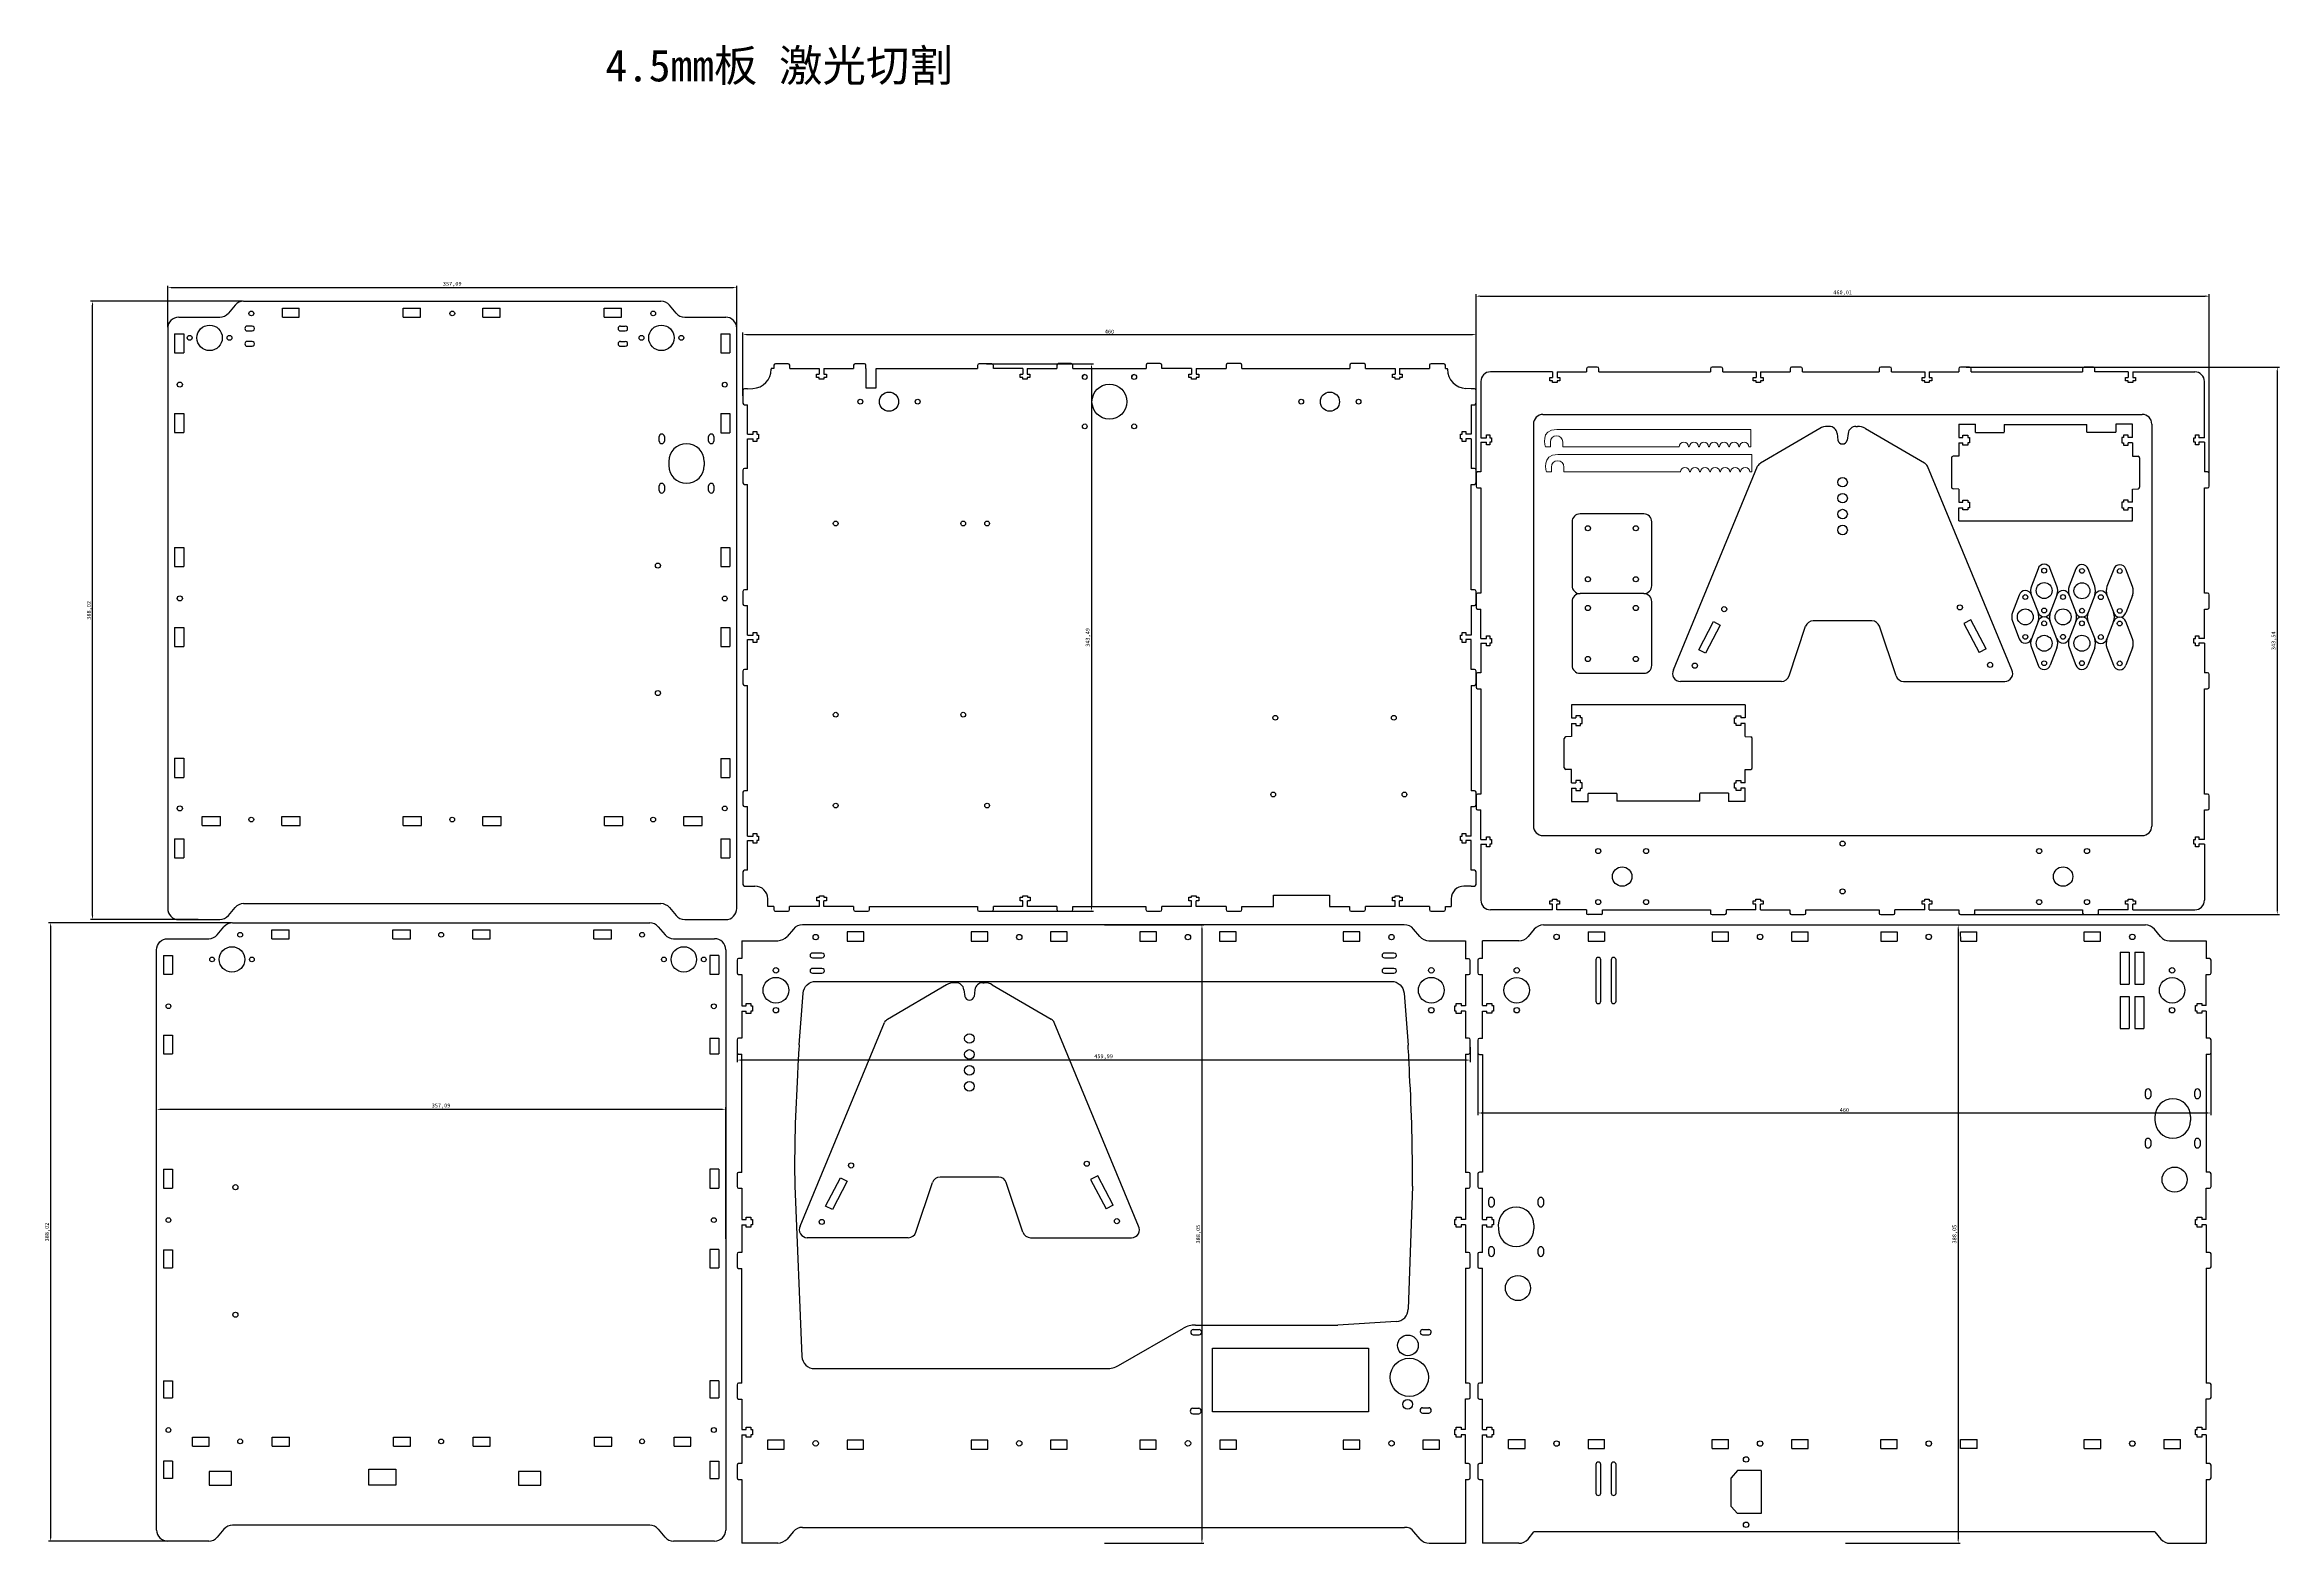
# Model space of a CAD drawing. Header units: millimetres. Extents: x 1942 to 3344, y 1295 to 2236.
import ezdxf

# ---------------------------------------------------------------- set-up
doc = ezdxf.new("R2010")
doc.units = ezdxf.units.MM
doc.layers.add('CUTS', color=1, linetype='Continuous')
doc.styles.get("Standard").update_dxf_attribs({"font": ''})
doc.styles.get('Standard').set_extended_font_data('SimSun')
doc.dimstyles.new('ISO-25', dxfattribs={"dimtxt": 2.5, "dimasz": 2.5, "dimexe": 1.25, "dimexo": 0.625, "dimtad": 1, "dimtxsty": 'Standard', "dimcen": 2.5, "dimadec": 0, "dimazin": 0, "dimtfac": 1, "dimtmove": 0, "dimatfit": 3, "dimfxl": 1, "dimarcsym": 0})

# ---------------------------------------------------------------- blocks, each defined once
blk = doc.blocks.new('*D7')
at = {"color": 0, "lineweight": -2, "transparency": 16777216}
for p, q in [((2019.2, 2058.5), (2019.2, 2084.6)), ((2021.7, 2083.4), (2373.8, 2083.4)), ((2376.3, 2058.5), (2376.3, 2084.6))]:
    blk.add_line(p, q, dxfattribs=at)
at = {"color": 0, "transparency": 16777216}
for points in [[(2021.7, 2083.8), (2021.7, 2083), (2019.2, 2083.4)], [(2373.8, 2083.8), (2373.8, 2083), (2376.3, 2083.4)]]:
    blk.add_solid(points, dxfattribs=at)
at = {"layer": 'Defpoints', "color": 0, "transparency": 16777216}
for p in [(2376.3, 2083.4), (2019.2, 2057.9), (2376.3, 2057.9)]:
    blk.add_point(p, dxfattribs=at)
at = {"color": 0, "transparency": 16777216, "insert": (2197.7, 2085.5), "char_height": 2.5, "attachment_point": 5}
blk.add_mtext('357,09', dxfattribs=at)
blk = doc.blocks.new('*D8')
at = {"color": 0, "lineweight": -2, "transparency": 16777216}
for p, q in [((2066.2, 2074.9), (1970.8, 2074.9)), ((1972, 1689.4), (1972, 2072.4)), ((2038.4, 1686.9), (1970.8, 1686.9))]:
    blk.add_line(p, q, dxfattribs=at)
at = {"color": 0, "transparency": 16777216}
for points in [[(1971.6, 2072.4), (1972.5, 2072.4), (1972, 2074.9)], [(1971.6, 1689.4), (1972.5, 1689.4), (1972, 1686.9)]]:
    blk.add_solid(points, dxfattribs=at)
at = {"layer": 'Defpoints', "color": 0, "transparency": 16777216}
for p in [(1972, 2074.9), (2066.8, 2074.9), (2039.1, 1686.9)]:
    blk.add_point(p, dxfattribs=at)
at = {"color": 0, "transparency": 16777216, "insert": (1970, 1880.9), "char_height": 2.5, "attachment_point": 5, "rotation": 90}
blk.add_mtext('388,02', dxfattribs=at)
blk = doc.blocks.new('*D9')
at = {"color": 0, "lineweight": -2, "transparency": 16777216}
for p, q in [((2380.1, 2015.5), (2380.1, 2055.2)), ((2382.6, 2053.9), (2837.6, 2053.9)), ((2840.1, 2015.5), (2840.1, 2055.2))]:
    blk.add_line(p, q, dxfattribs=at)
at = {"color": 0, "transparency": 16777216}
for points in [[(2382.6, 2054.4), (2382.6, 2053.5), (2380.1, 2053.9)], [(2837.6, 2054.4), (2837.6, 2053.5), (2840.1, 2053.9)]]:
    blk.add_solid(points, dxfattribs=at)
at = {"layer": 'Defpoints', "color": 0, "transparency": 16777216}
for p in [(2840.1, 2053.9), (2380.1, 2014.9), (2840.1, 2014.9)]:
    blk.add_point(p, dxfattribs=at)
at = {"color": 0, "transparency": 16777216, "insert": (2610.1, 2055.8), "char_height": 2.5, "attachment_point": 5}
blk.add_mtext('460', dxfattribs=at)
blk = doc.blocks.new('*D10')
at = {"color": 0, "lineweight": -2, "transparency": 16777216}
for p, q in [((2532.9, 2035.6), (2600.1, 2035.6)), ((2598.8, 2033.1), (2598.8, 1694.6)), ((2532.9, 1692.1), (2600.1, 1692.1))]:
    blk.add_line(p, q, dxfattribs=at)
at = {"color": 0, "transparency": 16777216}
for points in [[(2598.4, 2033.1), (2599.2, 2033.1), (2598.8, 2035.6)], [(2598.4, 1694.6), (2599.2, 1694.6), (2598.8, 1692.1)]]:
    blk.add_solid(points, dxfattribs=at)
at = {"layer": 'Defpoints', "color": 0, "transparency": 16777216}
for p in [(2532.3, 2035.6), (2532.3, 1692.1), (2598.8, 1692.1)]:
    blk.add_point(p, dxfattribs=at)
at = {"color": 0, "transparency": 16777216, "insert": (2596.7, 1863.9), "char_height": 2.5, "attachment_point": 5, "rotation": 90}
blk.add_mtext('343,49', dxfattribs=at)
blk = doc.blocks.new('*D11')
at = {"color": 0, "lineweight": -2, "transparency": 16777216}
for p, q in [((2840.1, 1963.4), (2840.1, 2079.3)), ((2842.6, 2078), (3297.6, 2078)), ((3300.1, 1963.4), (3300.1, 2079.3))]:
    blk.add_line(p, q, dxfattribs=at)
at = {"color": 0, "transparency": 16777216}
for points in [[(2842.6, 2078.5), (2842.6, 2077.6), (2840.1, 2078)], [(3297.6, 2078.5), (3297.6, 2077.6), (3300.1, 2078)]]:
    blk.add_solid(points, dxfattribs=at)
at = {"layer": 'Defpoints', "color": 0, "transparency": 16777216}
for p in [(3300.1, 2078), (2840.1, 1962.8), (3300.1, 1962.8)]:
    blk.add_point(p, dxfattribs=at)
at = {"color": 0, "transparency": 16777216, "insert": (3070.1, 2080.1), "char_height": 2.5, "attachment_point": 5}
blk.add_mtext('460,01', dxfattribs=at)
blk = doc.blocks.new('*D12')
at = {"color": 0, "lineweight": -2, "transparency": 16777216}
for p, q in [((3147.5, 2033.5), (3344.1, 2033.5)), ((3342.8, 2031), (3342.8, 1692.5)), ((3147.5, 1690), (3344.1, 1690))]:
    blk.add_line(p, q, dxfattribs=at)
at = {"color": 0, "transparency": 16777216}
for points in [[(3342.4, 2031), (3343.2, 2031), (3342.8, 2033.5)], [(3342.4, 1692.5), (3343.2, 1692.5), (3342.8, 1690)]]:
    blk.add_solid(points, dxfattribs=at)
at = {"layer": 'Defpoints', "color": 0, "transparency": 16777216}
for p in [(3146.9, 2033.5), (3146.9, 1690), (3342.8, 1690)]:
    blk.add_point(p, dxfattribs=at)
at = {"color": 0, "transparency": 16777216, "insert": (3340.7, 1861.8), "char_height": 2.5, "attachment_point": 5, "rotation": 90}
blk.add_mtext('343,54', dxfattribs=at)
blk = doc.blocks.new('*D13')
at = {"color": 0, "lineweight": -2, "transparency": 16777216}
for p, q in [((2841.2, 1606.6), (2841.2, 1564.2)), ((3301.2, 1606.6), (3301.2, 1564.2)), ((2843.7, 1565.5), (3298.7, 1565.5))]:
    blk.add_line(p, q, dxfattribs=at)
at = {"color": 0, "transparency": 16777216}
for points in [[(2843.7, 1565.9), (2843.7, 1565.1), (2841.2, 1565.5)], [(3298.7, 1565.9), (3298.7, 1565.1), (3301.2, 1565.5)]]:
    blk.add_solid(points, dxfattribs=at)
at = {"layer": 'Defpoints', "color": 0, "transparency": 16777216}
for p in [(2841.2, 1607.3), (3301.2, 1607.3), (3301.2, 1565.5)]:
    blk.add_point(p, dxfattribs=at)
at = {"color": 0, "transparency": 16777216, "insert": (3071.2, 1567.4), "char_height": 2.5, "attachment_point": 5}
blk.add_mtext('460', dxfattribs=at)
blk = doc.blocks.new('*D14')
at = {"color": 0, "lineweight": -2, "transparency": 16777216}
for p, q in [((3071.8, 1683.5), (3143.8, 1683.5)), ((3142.6, 1681), (3142.6, 1298)), ((3071.8, 1295.5), (3143.8, 1295.5))]:
    blk.add_line(p, q, dxfattribs=at)
at = {"color": 0, "transparency": 16777216}
for points in [[(3142.2, 1681), (3143, 1681), (3142.6, 1683.5)], [(3142.2, 1298), (3143, 1298), (3142.6, 1295.5)]]:
    blk.add_solid(points, dxfattribs=at)
at = {"layer": 'Defpoints', "color": 0, "transparency": 16777216}
for p in [(3071.2, 1683.5), (3071.2, 1295.5), (3142.6, 1295.5)]:
    blk.add_point(p, dxfattribs=at)
at = {"color": 0, "transparency": 16777216, "insert": (3140.5, 1489.5), "char_height": 2.5, "attachment_point": 5, "rotation": 90}
blk.add_mtext('388,05', dxfattribs=at)
blk = doc.blocks.new('*D15')
at = {"color": 0, "lineweight": -2, "transparency": 16777216}
for p, q in [((2606.9, 1683.5), (2669.3, 1683.5)), ((2668.1, 1681), (2668.1, 1298)), ((2606.9, 1295.5), (2669.3, 1295.5))]:
    blk.add_line(p, q, dxfattribs=at)
at = {"color": 0, "transparency": 16777216}
for points in [[(2667.7, 1681), (2668.5, 1681), (2668.1, 1683.5)], [(2667.7, 1298), (2668.5, 1298), (2668.1, 1295.5)]]:
    blk.add_solid(points, dxfattribs=at)
at = {"layer": 'Defpoints', "color": 0, "transparency": 16777216}
for p in [(2606.3, 1683.5), (2606.3, 1295.5), (2668.1, 1295.5)]:
    blk.add_point(p, dxfattribs=at)
at = {"color": 0, "transparency": 16777216, "insert": (2666, 1489.5), "char_height": 2.5, "attachment_point": 5, "rotation": 90}
blk.add_mtext('388,05', dxfattribs=at)
blk = doc.blocks.new('*D16')
at = {"color": 0, "lineweight": -2, "transparency": 16777216}
for p, q in [((2376.4, 1606.8), (2376.4, 1597.4)), ((2833.9, 1598.7), (2378.9, 1598.7)), ((2836.4, 1606.8), (2836.4, 1597.4))]:
    blk.add_line(p, q, dxfattribs=at)
at = {"color": 0, "transparency": 16777216}
for points in [[(2378.9, 1599.1), (2378.9, 1598.3), (2376.4, 1598.7)], [(2833.9, 1599.1), (2833.9, 1598.3), (2836.4, 1598.7)]]:
    blk.add_solid(points, dxfattribs=at)
at = {"layer": 'Defpoints', "color": 0, "transparency": 16777216}
for p in [(2376.4, 1607.5), (2376.4, 1598.7), (2836.4, 1607.5)]:
    blk.add_point(p, dxfattribs=at)
at = {"color": 0, "transparency": 16777216, "insert": (2606.4, 1600.8), "char_height": 2.5, "attachment_point": 5}
blk.add_mtext('459,99', dxfattribs=at)
blk = doc.blocks.new('*D17')
at = {"color": 0, "lineweight": -2, "transparency": 16777216}
for p, q in [((2059.2, 1684.9), (1944.5, 1684.9)), ((1945.7, 1682.4), (1945.7, 1299.3)), ((2044.3, 1296.8), (1944.5, 1296.8))]:
    blk.add_line(p, q, dxfattribs=at)
at = {"color": 0, "transparency": 16777216}
for points in [[(1945.3, 1682.4), (1946.2, 1682.4), (1945.7, 1684.9)], [(1945.3, 1299.3), (1946.2, 1299.3), (1945.7, 1296.8)]]:
    blk.add_solid(points, dxfattribs=at)
at = {"layer": 'Defpoints', "color": 0, "transparency": 16777216}
for p in [(2059.8, 1684.9), (1945.7, 1296.8), (2044.9, 1296.8)]:
    blk.add_point(p, dxfattribs=at)
at = {"color": 0, "transparency": 16777216, "insert": (1943.7, 1490.8), "char_height": 2.5, "attachment_point": 5, "rotation": 90}
blk.add_mtext('388,02', dxfattribs=at)
blk = doc.blocks.new('*D18')
at = {"color": 0, "lineweight": -2, "transparency": 16777216}
for p, q in [((2012.2, 1486.5), (2012.2, 1569.1)), ((2014.7, 1567.8), (2366.8, 1567.8)), ((2369.3, 1486.5), (2369.3, 1569.1))]:
    blk.add_line(p, q, dxfattribs=at)
at = {"color": 0, "transparency": 16777216}
for points in [[(2014.7, 1568.2), (2014.7, 1567.4), (2012.2, 1567.8)], [(2366.8, 1568.2), (2366.8, 1567.4), (2369.3, 1567.8)]]:
    blk.add_solid(points, dxfattribs=at)
at = {"layer": 'Defpoints', "color": 0, "transparency": 16777216}
for p in [(2369.3, 1567.8), (2012.2, 1485.8), (2369.3, 1485.8)]:
    blk.add_point(p, dxfattribs=at)
at = {"color": 0, "transparency": 16777216, "insert": (2190.7, 1569.9), "char_height": 2.5, "attachment_point": 5}
blk.add_mtext('357,09', dxfattribs=at)

msp = doc.modelspace()

# ---------------------------------------------------------------- linework, layer by layer
at = {"color": 6}
for p, q in [((2026.2, 2064.885), (2051.916, 2064.885)), ((2066.833, 2074.886), (2328.659, 2074.886)), ((2091.126, 2064.769), (2091.126, 2070.469)), ((2101.726, 2064.769), (2101.726, 2070.469)), ((2166.902, 2064.771), (2166.902, 2070.471)), ((2177.803, 2064.771), (2177.803, 2070.471)), ((2216.903, 2064.771), (2216.903, 2070.471)), ((2227.803, 2064.771), (2227.803, 2070.471)), ((2292.978, 2064.769), (2292.978, 2070.469)), ((2303.879, 2064.769), (2303.879, 2070.469)), ((2343.576, 2064.885), (2369.294, 2064.885)), ((2023.529, 2054.486), (2029.229, 2054.486)), ((2303.282, 2059.239), (2306.282, 2059.239)), ((2303.282, 2056.238), (2306.282, 2056.238)), ((2303.282, 2049.639), (2306.282, 2049.639)), ((2366.242, 2054.444), (2371.942, 2054.444)), ((2023.529, 2042.527), (2029.229, 2042.527)), ((2303.282, 2046.639), (2306.282, 2046.639)), ((2366.242, 2042.462), (2371.942, 2042.462)), ((2409.51, 2032.673), (2428.031, 2032.673)), ((2430.832, 2032.673), (2449.528, 2032.658)), ((2555.699, 2032.673), (2537.279, 2032.673)), ((2558.5, 2032.673), (2577.152, 2032.673)), ((2661.603, 2032.674), (2642.991, 2032.674)), ((2664.404, 2032.674), (2683.23, 2032.674)), ((2770.795, 2032.717), (2789.271, 2032.674)), ((2792.072, 2032.674), (2810.859, 2032.673)), ((2890.879, 2030.521), (2909.428, 2030.521)), ((3018.552, 2030.521), (3037.102, 2030.521)), ((3124.45, 2030.521), (3142.984, 2030.521)), ((3249.323, 2030.521), (3228.423, 2030.536)), ((2383.076, 1991.381), (2383.076, 2009.93)), ((2837.076, 2009.93), (2837.076, 1991.379)), ((2023.529, 2004.517), (2029.229, 2004.517)), ((2023.529, 1992.532), (2029.229, 1992.532)), ((2366.242, 2004.33), (2371.942, 2004.33)), ((2366.242, 1992.303), (2371.942, 1992.303)), ((2876.078, 1997.815), (2876.078, 1745.561)), ((2383.074, 1969.904), (2383.076, 1988.579)), ((2837.076, 1988.578), (2837.074, 1969.903)), ((2843.078, 1986.426), (2843.076, 1967.753)), ((3297.083, 1986.427), (3297.081, 1967.753)), ((2333.538, 1974.284), (2333.545, 1971.787)), ((2355.845, 1974.287), (2355.845, 1971.787)), ((2900.308, 1936.375), (2900.308, 1896.375)), ((2945.308, 1941.375), (2905.308, 1941.375)), ((2950.308, 1896.375), (2950.308, 1936.375)), ((3142.906, 1937.019), (3251.906, 1937.019)), ((2023.529, 1920.298), (2029.229, 1920.298)), ((2023.529, 1908.384), (2029.229, 1908.384)), ((2366.252, 1920.343), (2371.952, 1920.343)), ((2366.252, 1908.364), (2371.952, 1908.364)), ((2383.076, 1865.304), (2383.076, 1883.838)), ((2837.076, 1883.836), (2837.076, 1865.304)), ((2843.078, 1863.151), (2843.078, 1881.7)), ((2900.308, 1886.375), (2900.308, 1846.375)), ((2945.308, 1891.375), (2905.308, 1891.375)), ((2950.308, 1846.375), (2950.308, 1886.375)), ((2023.529, 1870.046), (2029.229, 1870.046)), ((2366.252, 1870.094), (2371.952, 1870.094)), ((2023.529, 1858.132), (2029.229, 1858.132)), ((2366.252, 1858.133), (2371.952, 1858.133)), ((2383.074, 1843.809), (2383.076, 1862.503)), ((2837.074, 1843.814), (2837.076, 1862.503)), ((3297.083, 1860.35), (3297.081, 1841.676)), ((2905.308, 1841.375), (2945.308, 1841.375)), ((2023.529, 1788.04), (2029.229, 1788.04)), ((2366.252, 1788.026), (2371.952, 1788.026)), ((2023.529, 1776.071), (2029.229, 1776.071)), ((2366.252, 1776.065), (2371.952, 1776.065)), ((2383.076, 1739.228), (2383.076, 1757.746)), ((2837.076, 1739.226), (2837.085, 1757.741)), ((2843.078, 1737.074), (2843.078, 1755.623)), ((3297.083, 1737.076), (3297.083, 1755.626)), ((2040.897, 1745.865), (2040.897, 1751.565)), ((2052.398, 1745.865), (2052.398, 1751.565)), ((2090.901, 1745.865), (2090.901, 1751.565)), ((2102.401, 1745.865), (2102.401, 1751.565)), ((2166.992, 1745.866), (2166.992, 1751.566)), ((2178.492, 1745.866), (2178.492, 1751.566)), ((2216.991, 1745.866), (2216.991, 1751.566)), ((2228.49, 1745.866), (2228.49, 1751.566)), ((2293.286, 1745.865), (2293.286, 1751.565)), ((2304.587, 1751.565), (2304.587, 1745.865)), ((2343.101, 1745.865), (2343.101, 1751.565)), ((2354.469, 1745.865), (2354.469, 1751.565)), ((2023.529, 1737.59), (2029.229, 1737.59)), ((2023.529, 1725.639), (2029.229, 1725.639)), ((2366.252, 1737.59), (2371.952, 1737.59)), ((2366.252, 1725.639), (2371.952, 1725.639)), ((2383.074, 1717.835), (2383.076, 1736.427)), ((2837.074, 1717.835), (2837.076, 1736.425)), ((2383.076, 1707.859), (2387.657, 1707.859)), ((2059.836, 1684.854), (2321.662, 1684.854)), ((2428.08, 1695.133), (2409.384, 1695.141)), ((2449.528, 1695.133), (2430.881, 1695.133)), ((2555.749, 1695.133), (2537.252, 1695.149)), ((2577.152, 1695.133), (2558.55, 1695.133)), ((2661.652, 1695.133), (2642.948, 1695.135)), ((2683.23, 1695.133), (2664.453, 1695.133)), ((2789.32, 1695.133), (2770.617, 1695.135)), ((2810.859, 1695.133), (2792.121, 1695.133)), ((2882.409, 1683.528), (3260.031, 1683.526)), ((2909.389, 1692.981), (2890.84, 1692.981)), ((2918.505, 1689.982), (2910.389, 1689.982)), ((3015.712, 1692.981), (2997.18, 1692.981)), ((3121.611, 1692.981), (3102.935, 1692.983)), ((3249.284, 1692.981), (3230.609, 1692.983)), ((2336.579, 1674.854), (2362.296, 1674.854)), ((2455.87, 1679.09), (2445.433, 1679.09)), ((2445.433, 1679.09), (2445.433, 1673.39)), ((2455.87, 1673.39), (2455.87, 1679.09)), ((2533.726, 1679.09), (2523.289, 1679.09)), ((2523.289, 1679.09), (2523.289, 1673.39)), ((2533.726, 1673.39), (2533.726, 1679.09)), ((2583.597, 1679.09), (2573.16, 1679.09)), ((2573.16, 1679.09), (2573.16, 1673.39)), ((2583.597, 1673.39), (2583.597, 1679.09)), ((2639.497, 1679.09), (2629.061, 1679.09)), ((2629.061, 1679.09), (2629.061, 1673.39)), ((2639.497, 1673.39), (2639.497, 1679.09)), ((2689.593, 1679.09), (2679.157, 1679.09)), ((2679.157, 1679.09), (2679.157, 1673.39)), ((2689.593, 1673.39), (2689.593, 1679.09)), ((2767.168, 1679.09), (2756.731, 1679.09)), ((2756.731, 1679.09), (2756.731, 1673.39)), ((2767.168, 1673.39), (2767.168, 1679.09)), ((2844.22, 1662.387), (2844.222, 1673.528)), ((2866.921, 1673.528), (2844.222, 1673.528)), ((2910.5, 1679.085), (2910.5, 1673.385)), ((2920.639, 1679.085), (2920.637, 1673.385)), ((3094.01, 1679.084), (3094.012, 1673.384)), ((3104.26, 1679.084), (3104.258, 1673.384)), ((3275.176, 1673.536), (3298.222, 1673.536)), ((3298.222, 1673.536), (3298.222, 1662.339)), ((2016.553, 1664.37), (2022.253, 1664.37)), ((2364.966, 1664.414), (2359.266, 1664.414)), ((2369.296, 1667.854), (2369.296, 1303.832)), ((2379.39, 1652.448), (2379.388, 1632.823)), ((2833.39, 1652.304), (2833.388, 1632.823)), ((2844.221, 1632.854), (2844.222, 1652.411)), ((3298.222, 1632.854), (3298.224, 1652.363)), ((2379.388, 1629.422), (2379.388, 1612.459)), ((2833.388, 1629.422), (2833.378, 1612.459)), ((2844.22, 1612.254), (2844.221, 1629.453)), ((3298.222, 1629.453), (3298.222, 1612.346)), ((2379.388, 1528.245), (2379.39, 1602.483)), ((2844.222, 1602.278), (2844.222, 1528.286)), ((3298.224, 1602.37), (3298.222, 1528.29)), ((3266.065, 1563.326), (3266.071, 1560.829)), ((3288.372, 1563.329), (3288.372, 1560.829)), ((2364.966, 1530.258), (2359.266, 1530.258)), ((2359.266, 1518.407), (2364.966, 1518.407)), ((2379.39, 1518.269), (2379.388, 1498.656)), ((2833.39, 1518.269), (2833.388, 1498.656)), ((2844.221, 1498.688), (2844.222, 1518.31)), ((3298.222, 1498.656), (3298.224, 1518.314)), ((2379.388, 1495.255), (2379.388, 1477.988)), ((2833.388, 1495.255), (2833.388, 1478.011)), ((2844.22, 1478.018), (2844.221, 1495.287)), ((2854.061, 1495.28), (2854.068, 1492.783)), ((2876.369, 1495.284), (2876.369, 1492.783)), ((3298.224, 1495.255), (3298.222, 1478.021)), ((2016.544, 1479.73), (2022.244, 1479.73)), ((2364.966, 1479.757), (2359.266, 1479.757)), ((2379.388, 1395.983), (2379.39, 1468.013)), ((2844.22, 1395.957), (2844.222, 1468.043)), ((3298.224, 1468.045), (3298.222, 1396.05)), ((2016.544, 1397.516), (2022.244, 1397.516)), ((2364.966, 1397.506), (2359.266, 1397.506)), ((2379.39, 1386.007), (2379.388, 1366.961)), ((2833.388, 1366.94), (2833.39, 1386.059)), ((2844.221, 1366.961), (2844.222, 1385.981)), ((3298.222, 1366.94), (3298.224, 1386.074)), ((2379.388, 1363.56), (2379.388, 1345.533)), ((2405.972, 1360.18), (2395.535, 1360.18)), ((2395.535, 1360.18), (2395.535, 1354.48)), ((2405.972, 1354.48), (2405.972, 1360.18)), ((2455.842, 1360.18), (2445.406, 1360.18)), ((2445.406, 1360.18), (2445.406, 1354.48)), ((2455.842, 1354.48), (2455.842, 1360.18)), ((2533.683, 1360.18), (2523.247, 1360.18)), ((2523.247, 1360.18), (2523.247, 1354.48)), ((2533.683, 1354.48), (2533.683, 1360.18)), ((2583.58, 1360.18), (2573.144, 1360.18)), ((2573.144, 1360.18), (2573.144, 1354.48)), ((2583.58, 1354.48), (2583.58, 1360.18)), ((2639.484, 1360.18), (2629.048, 1360.18)), ((2629.048, 1360.18), (2629.048, 1354.48)), ((2639.484, 1354.48), (2639.484, 1360.18)), ((2689.694, 1360.18), (2679.257, 1360.18)), ((2679.257, 1360.18), (2679.257, 1354.48)), ((2689.694, 1354.48), (2689.694, 1360.18)), ((2767.241, 1360.18), (2756.804, 1360.18)), ((2756.804, 1360.18), (2756.804, 1354.48)), ((2767.241, 1354.48), (2767.241, 1360.18)), ((2817.197, 1360.18), (2806.761, 1360.18)), ((2806.761, 1360.18), (2806.761, 1354.48)), ((2817.197, 1354.48), (2817.197, 1360.18)), ((2833.388, 1345.533), (2833.388, 1363.539)), ((2844.22, 1345.533), (2844.221, 1363.56)), ((2910.434, 1360.681), (2910.434, 1354.981)), ((3271.634, 1360.681), (3271.648, 1354.981)), ((3298.222, 1363.539), (3298.222, 1345.533)), ((2022.244, 1347.038), (2016.544, 1347.032)), ((3154.457, 1354.981), (3144.094, 1354.981)), ((3271.648, 1354.981), (3282.119, 1354.981)), ((2022.244, 1336.199), (2016.544, 1336.199)), ((2059.117, 1340.464), (2045.117, 1340.464)), ((2045.117, 1340.464), (2045.117, 1331.964)), ((2045.117, 1331.964), (2059.117, 1331.964)), ((2059.117, 1331.964), (2059.117, 1340.464)), ((2253.214, 1340.464), (2239.214, 1340.464)), ((2239.214, 1340.464), (2239.214, 1331.964)), ((2239.214, 1331.964), (2253.214, 1331.964)), ((2253.214, 1331.964), (2253.214, 1340.464)), ((2844.222, 1335.557), (2844.222, 1295.479)), ((3298.224, 1335.557), (3298.224, 1295.479)), ((2321.663, 1306.832), (2059.837, 1306.832)), ((2417.539, 1305.479), (2795.285, 1305.481)), ((2044.92, 1296.832), (2019.204, 1296.832)), ((2362.296, 1296.832), (2336.58, 1296.832)), ((2866.885, 1295.479), (2844.222, 1295.479)), ((3265.93, 1302.776), (2876.3, 1302.776)), ((3275.606, 1295.479), (3298.224, 1295.479))]:
    msp.add_line(p, q, dxfattribs=at)
at = {"color": 6, "linetype": 'Continuous'}
for p, q in [((3055.713, 1994.936), (3018.63, 1973.279)), ((3061.63, 1996.301), (3060.756, 1996.301)), ((3066.592, 1991.914), (3067.116, 1987.672)), ((3073.507, 1991.914), (3072.983, 1987.672)), ((3078.47, 1996.301), (3079.349, 1996.301)), ((3084.383, 1994.942), (3121.395, 1973.382)), ((3142.906, 1997.719), (3142.906, 1989.42)), ((3142.906, 1997.719), (3153.427, 1997.719)), ((3153.427, 1992.541), (3153.427, 1997.719)), ((3153.427, 1992.541), (3171.427, 1992.541)), ((3171.407, 1997.614), (3171.427, 1992.614)), ((3171.407, 1997.614), (3223.406, 1997.614)), ((3223.406, 1992.719), (3223.406, 1997.614)), ((3223.406, 1992.719), (3241.406, 1992.719)), ((3251.906, 1997.719), (3241.406, 1997.719)), ((3241.406, 1997.719), (3241.406, 1992.719)), ((3251.906, 1989.42), (3251.906, 1997.719)), ((3142.906, 1977.719), (3139.362, 1977.561)), ((3142.906, 1986.019), (3142.906, 1977.719)), ((3251.906, 1986.019), (3251.906, 1977.719)), ((3251.906, 1977.719), (3255.451, 1977.561)), ((2963.893, 1843.624), (3016.724, 1971.285)), ((3176.204, 1843.625), (3123.305, 1971.386)), ((3138.406, 1976.562), (3138.406, 1958.175)), ((3256.406, 1976.562), (3256.406, 1958.175)), ((3142.906, 1957.019), (3139.362, 1957.176)), ((3142.906, 1957.019), (3142.906, 1948.72)), ((3251.906, 1957.019), (3255.451, 1957.176)), ((3251.906, 1948.72), (3251.906, 1957.019)), ((3142.906, 1937.019), (3142.906, 1945.319)), ((3251.906, 1937.019), (3251.906, 1945.319)), ((2979.838, 1856.163), (2989.134, 1873.847)), ((2993.302, 1871.698), (2984.15, 1853.941)), ((2989.134, 1873.847), (2993.302, 1871.698)), ((3036.465, 1839.715), (3046.892, 1870.887)), ((3088.465, 1874.301), (3051.634, 1874.301)), ((3103.634, 1839.715), (3093.207, 1870.887)), ((3150.543, 1875.045), (3146.128, 1872.727)), ((3146.128, 1872.727), (3155.76, 1854.381)), ((3160.181, 1856.702), (3150.543, 1875.045)), ((2984.15, 1853.941), (2979.838, 1856.163)), ((3160.181, 1856.702), (3155.76, 1854.381)), ((3031.723, 1836.301), (2968.321, 1836.301)), ((3108.376, 1836.301), (3171.777, 1836.301)), ((2899.927, 1821.653), (2899.927, 1813.354)), ((3008.927, 1821.653), (2899.927, 1821.632)), ((2899.927, 1809.953), (2899.927, 1801.653)), ((3008.927, 1821.653), (3008.927, 1813.354)), ((3008.927, 1801.653), (3008.927, 1809.953)), ((2895.427, 1782.11), (2895.427, 1800.497)), ((2899.927, 1801.653), (2896.382, 1801.496)), ((3008.927, 1801.653), (3012.471, 1801.496)), ((3013.427, 1782.11), (3013.427, 1800.497)), ((2899.927, 1780.953), (2896.382, 1781.111)), ((2899.927, 1772.654), (2899.927, 1780.953)), ((3008.927, 1780.953), (3012.471, 1781.111)), ((3008.927, 1772.654), (3008.927, 1780.953)), ((2899.927, 1769.253), (2899.927, 1760.953)), ((3008.927, 1760.953), (3008.927, 1769.253)), ((2899.927, 1760.953), (2910.427, 1760.953)), ((2928.427, 1765.953), (2910.427, 1765.953)), ((2910.427, 1760.953), (2910.427, 1765.953)), ((2928.427, 1765.953), (2928.427, 1761.058)), ((2980.426, 1761.058), (2928.427, 1761.058)), ((2998.406, 1766.131), (2980.406, 1766.131)), ((2980.426, 1761.058), (2980.406, 1766.058)), ((2998.406, 1766.131), (2998.406, 1760.953)), ((3008.927, 1760.953), (2998.406, 1760.953)), ((2507.863, 1645.885), (2470.78, 1624.229)), ((2513.78, 1647.25), (2512.906, 1647.25)), ((2518.742, 1642.864), (2519.267, 1638.621)), ((2525.658, 1642.864), (2525.133, 1638.621)), ((2530.62, 1647.25), (2531.5, 1647.25)), ((2536.533, 1645.891), (2573.545, 1624.331)), ((2416.044, 1494.574), (2468.874, 1622.235)), ((2628.355, 1494.574), (2575.456, 1622.335)), ((2431.988, 1507.113), (2441.285, 1524.796)), ((2445.453, 1522.648), (2436.301, 1504.89)), ((2441.285, 1524.796), (2445.453, 1522.648)), ((2488.616, 1490.664), (2499.042, 1521.836)), ((2540.616, 1525.25), (2503.784, 1525.25)), ((2555.785, 1490.664), (2545.358, 1521.836)), ((2602.694, 1525.994), (2598.279, 1523.676)), ((2598.279, 1523.676), (2607.911, 1505.33)), ((2612.332, 1507.652), (2602.694, 1525.994)), ((2436.301, 1504.89), (2431.988, 1507.113)), ((2612.332, 1507.652), (2607.911, 1505.33)), ((2483.874, 1487.25), (2420.471, 1487.25)), ((2560.526, 1487.25), (2623.928, 1487.25))]:
    msp.add_line(p, q, dxfattribs=at)
at = {"color": 6}
for centre, radius in [((2071.677, 2067.218), 1.5), ((2197.752, 2067.218), 1.5), ((2323.83, 2067.218), 1.5), ((2032.965, 2051.888), 1.5), ((2045.465, 2051.888), 8), ((2057.965, 2051.888), 1.5), ((2316.465, 2051.888), 1.5), ((2328.965, 2051.888), 8), ((2341.465, 2051.888), 1.5), ((2368.692, 2022.509), 1.5), ((3070.05, 1961.301), 3), ((3070.05, 1951.301), 3), ((3070.05, 1941.301), 3), ((3070.05, 1931.301), 3), ((2368.697, 1888.344), 1.5), ((2368.701, 1756.617), 1.5), ((2931.764, 1713.825), 6.1), ((3208.404, 1713.825), 6.1), ((2059.53, 1661.857), 8), ((2064.677, 1677.337), 1.5), ((2190.753, 1677.337), 1.5), ((2316.83, 1677.337), 1.5), ((2343.03, 1661.857), 8), ((2865.616, 1642.506), 8), ((3276.826, 1642.506), 8), ((2522.2, 1612.25), 3), ((2522.2, 1602.25), 3), ((2522.2, 1592.25), 3), ((2522.2, 1582.25), 3)]:
    msp.add_circle(centre, radius, dxfattribs=at)
at = {"color": 6, "linetype": 'Continuous'}
for centre in [(2995.822, 1881.631), (3143.686, 1882.739), (2977.384, 1846.188), (3162.621, 1846.688), (2447.972, 1532.58), (2595.837, 1533.688), (2429.535, 1497.138), (2614.771, 1497.637)]:
    msp.add_circle(centre, 1.6, dxfattribs=at)
at = {"color": 6}
for centre, radius, start, end in [((2069.104, 2057.733), 1.5, 90.102001, 269.897999), ((2069.105, 2048.134), 1.5, 90.108647, 269.891353), ((2072.105, 2057.733), 1.5, 269.891744, 90.108256), ((2072.105, 2048.134), 1.5, 269.891815, 90.108185), ((2303.285, 2057.738), 1.5, 90.102001, 269.897999), ((2303.285, 2048.139), 1.5, 90.108647, 269.891353), ((2306.285, 2057.738), 1.5, 269.891744, 90.108256), ((2306.285, 2048.139), 1.5, 269.891815, 90.108185), ((2905.308, 1936.375), 5, 90, 180), ((2945.308, 1936.375), 5, 0, 90), ((3196.537, 1905.783), 4.002, 17.413484, 162.671184), ((3220.251, 1905.666), 4.002, 17.413484, 162.671184), ((3243.964, 1905.549), 4.002, 17.413484, 162.671184), ((2905.308, 1896.375), 5, 180, 270), ((2945.308, 1896.375), 5, 270, 0), ((3184.706, 1889.247), 4.002, 17.413484, 162.671184), ((3208.374, 1889.261), 4.002, 17.413484, 162.671184), ((3232.087, 1889.144), 4.002, 17.413484, 162.671184), ((2905.308, 1886.375), 5, 90, 180), ((2945.308, 1886.375), 5, 0, 90), ((3196.538, 1880.785), 4.001, 197.288057, 342.627274), ((3220.251, 1880.668), 4.001, 197.288057, 342.627274), ((3243.964, 1880.551), 4.001, 197.288057, 342.627274), ((3196.542, 1872.726), 4.002, 17.413484, 162.671184), ((3220.21, 1872.74), 4.002, 17.413484, 162.671184), ((3243.924, 1872.623), 4.002, 17.413484, 162.671184), ((3184.706, 1864.25), 4.001, 197.288057, 342.627274), ((3208.374, 1864.264), 4.001, 197.288057, 342.627274), ((3232.087, 1864.147), 4.001, 197.288057, 342.627274), ((2905.308, 1846.375), 5, 180, 270), ((2945.308, 1846.375), 5, 270, 0), ((3196.543, 1847.728), 4.001, 197.288057, 342.627274), ((3220.21, 1847.742), 4.001, 197.288057, 342.627274), ((3243.924, 1847.626), 4.001, 197.288057, 342.627274), ((2387.657, 1699.859), 8, 0, 90), ((2910.389, 1690.982), 1, 180, 270), ((2918.505, 1690.982), 1, 270, 0), ((2423.691, 1664.349), 1.5, 90.102001, 269.897999), ((2423.691, 1654.749), 1.5, 90.102001, 269.897999), ((2429.691, 1664.349), 1.5, 269.891744, 90.108256), ((2429.691, 1654.749), 1.5, 269.891744, 90.108256), ((2782.588, 1664.349), 1.5, 90.102001, 269.897999), ((2782.588, 1654.749), 1.5, 90.102001, 269.897999), ((2788.589, 1664.349), 1.5, 269.891744, 90.108256), ((2788.589, 1654.749), 1.5, 269.891744, 90.108256)]:
    msp.add_arc(centre, radius, start, end, dxfattribs=at)
at = {"color": 6, "linetype": 'Continuous'}
for centre, radius, start, end in [((3060.756, 1986.301), 10, 90, 120.285124), ((3061.63, 1991.301), 5, 7.046907, 90), ((3078.47, 1991.301), 5, 90, 172.953093), ((3079.349, 1986.301), 10, 59.778822, 90), ((3070.05, 1988.301), 3, 192.102463, 347.897537), ((3139.406, 1976.562), 1, 92.544804, 180), ((3255.406, 1976.562), 1, 0, 87.455196), ((3021.151, 1968.962), 5, 120.285124, 152.307878), ((3118.878, 1969.061), 5, 27.699473, 59.778822), ((3139.406, 1958.175), 1, 180, 267.455196), ((3255.406, 1958.175), 1, 272.544804, 0), ((3051.634, 1869.301), 5, 90, 161.505435), ((3088.465, 1869.301), 5, 18.494565, 90), ((2968.321, 1841.301), 5, 152.307878, 270), ((3031.723, 1841.301), 5, 270, 341.505435), ((3108.376, 1841.301), 5, 198.494565, 270), ((3171.777, 1841.301), 5, 270, 27.699473), ((2896.427, 1800.497), 1, 92.544804, 180), ((3012.427, 1800.497), 1, 0, 87.455196), ((2896.427, 1782.11), 1, 180, 267.455196), ((3012.427, 1782.11), 1, 272.544804, 0), ((2512.906, 1637.25), 10, 90, 120.285124), ((2513.78, 1642.25), 5, 7.046907, 90), ((2530.62, 1642.25), 5, 90, 172.953093), ((2531.5, 1637.25), 10, 59.778822, 90), ((2522.2, 1639.25), 3, 192.102463, 347.897537), ((2473.302, 1619.911), 5, 120.285124, 152.307878), ((2571.029, 1620.011), 5, 27.699473, 59.778822), ((2503.784, 1520.25), 5, 90, 161.505435), ((2540.616, 1520.25), 5, 18.494565, 90), ((2420.471, 1492.25), 5, 152.307878, 270), ((2483.874, 1492.25), 5, 270, 341.505435), ((2560.526, 1492.25), 5, 198.494565, 270), ((2623.928, 1492.25), 5, 270, 27.699473)]:
    msp.add_arc(centre, radius, start, end, dxfattribs=at)
at = {"layer": 'CUTS', "color": 6}
for p, q in [((2061.47, 2072.384), (2057.28, 2067.388)), ((2091.126, 2070.469), (2101.726, 2070.469)), ((2091.126, 2064.769), (2101.726, 2064.769)), ((2166.902, 2070.471), (2177.803, 2070.471)), ((2166.902, 2064.771), (2177.803, 2064.771)), ((2216.903, 2070.471), (2227.803, 2070.471)), ((2216.903, 2064.771), (2227.803, 2064.771)), ((2292.978, 2070.469), (2303.879, 2070.469)), ((2292.978, 2064.769), (2303.879, 2064.769)), ((2338.213, 2067.387), (2334.022, 2072.384)), ((2019.2, 2057.885), (2019.2, 1693.863)), ((2023.529, 2054.486), (2023.529, 2042.527)), ((2029.229, 2054.486), (2029.229, 2042.527)), ((2366.242, 2054.444), (2366.242, 2042.462)), ((2371.942, 2054.444), (2371.942, 2042.462)), ((2376.291, 1693.863), (2376.294, 2057.885)), ((2399.535, 2034.673), (2399.535, 2032.671)), ((2408.51, 2035.673), (2400.535, 2035.673)), ((2409.51, 2032.673), (2409.51, 2034.673)), ((2449.528, 2034.66), (2449.528, 2032.658)), ((2456.439, 2035.66), (2450.528, 2035.66)), ((2457.278, 2032.673), (2457.278, 2034.673)), ((2527.303, 2034.634), (2527.303, 2032.632)), ((2536.279, 2035.634), (2528.303, 2035.634)), ((2537.279, 2032.673), (2537.279, 2034.634)), ((2577.152, 2034.696), (2577.152, 2032.673)), ((2586.127, 2035.696), (2578.152, 2035.696)), ((2587.127, 2032.696), (2587.127, 2034.696)), ((2633.015, 2034.696), (2633.015, 2032.694)), ((2641.991, 2035.696), (2634.015, 2035.696)), ((2642.991, 2032.674), (2642.991, 2034.696)), ((2683.23, 2034.716), (2683.23, 2032.674)), ((2692.206, 2035.716), (2684.23, 2035.716)), ((2693.206, 2032.716), (2693.206, 2034.716)), ((2760.82, 2034.717), (2760.82, 2032.715)), ((2769.795, 2035.717), (2761.82, 2035.717)), ((2770.795, 2032.717), (2770.795, 2034.717)), ((2810.859, 2034.675), (2810.859, 2032.673)), ((2819.835, 2035.675), (2811.859, 2035.675)), ((2820.835, 2032.675), (2820.835, 2034.675)), ((2916.178, 2033.523), (2910.428, 2033.523)), ((2993.883, 2033.523), (2988.133, 2033.523)), ((3043.852, 2033.523), (3038.102, 2033.523)), ((3099.75, 2033.523), (3094, 2033.523)), ((3149.734, 2033.523), (3143.984, 2033.523)), ((3227.423, 2033.523), (3221.673, 2033.523)), ((2383.074, 2019.906), (2381.074, 2019.906)), ((2383.074, 2019.906), (2386.344, 2020.166)), ((2399.535, 2032.671), (2397.851, 2032.673)), ((2397.851, 2032.673), (2397.851, 2032.156)), ((2426.331, 2026.983), (2426.331, 2029.183)), ((2426.331, 2029.183), (2428.031, 2029.183)), ((2428.031, 2026.983), (2426.331, 2026.983)), ((2428.031, 2032.673), (2428.031, 2029.183)), ((2428.031, 2025.962), (2428.031, 2026.983)), ((2430.832, 2025.962), (2428.031, 2025.962)), ((2430.832, 2032.673), (2430.832, 2029.183)), ((2430.832, 2029.183), (2432.531, 2029.183)), ((2432.531, 2026.983), (2430.832, 2026.983)), ((2430.832, 2026.983), (2430.832, 2025.962)), ((2432.531, 2029.183), (2432.531, 2026.983)), ((2457.278, 2032.673), (2457.278, 2020.56)), ((2457.278, 2020.56), (2463.656, 2020.56)), ((2463.656, 2020.56), (2463.656, 2032.673)), ((2463.656, 2032.673), (2527.303, 2032.632)), ((2553.999, 2026.983), (2553.999, 2029.183)), ((2553.999, 2029.183), (2555.699, 2029.183)), ((2555.699, 2026.983), (2553.999, 2026.983)), ((2555.699, 2032.673), (2555.699, 2029.183)), ((2555.699, 2025.962), (2555.699, 2026.983)), ((2558.5, 2025.962), (2555.699, 2025.962)), ((2558.5, 2032.673), (2558.5, 2029.183)), ((2558.5, 2029.183), (2560.199, 2029.183)), ((2560.199, 2026.983), (2558.5, 2026.983)), ((2558.5, 2026.983), (2558.5, 2025.962)), ((2560.199, 2029.183), (2560.199, 2026.983)), ((2587.127, 2032.696), (2633.015, 2032.694)), ((2659.903, 2026.983), (2659.903, 2029.184)), ((2659.903, 2029.184), (2661.603, 2029.184)), ((2661.603, 2026.983), (2659.903, 2026.983)), ((2661.603, 2032.674), (2661.603, 2029.184)), ((2661.603, 2025.962), (2661.603, 2026.983)), ((2664.404, 2025.962), (2661.603, 2025.962)), ((2664.404, 2032.674), (2664.404, 2029.184)), ((2664.404, 2029.184), (2666.103, 2029.184)), ((2666.103, 2026.983), (2664.404, 2026.983)), ((2664.404, 2026.983), (2664.404, 2025.962)), ((2666.103, 2029.184), (2666.103, 2026.983)), ((2693.206, 2032.716), (2760.82, 2032.715)), ((2787.571, 2026.983), (2787.571, 2029.184)), ((2787.571, 2029.184), (2789.271, 2029.184)), ((2789.271, 2026.983), (2787.571, 2026.983)), ((2789.271, 2032.674), (2789.271, 2029.184)), ((2789.271, 2025.962), (2789.271, 2026.983)), ((2792.072, 2025.962), (2789.271, 2025.962)), ((2792.072, 2032.674), (2792.072, 2029.184)), ((2792.072, 2029.184), (2793.771, 2029.184)), ((2793.771, 2026.983), (2792.072, 2026.983)), ((2792.072, 2026.983), (2792.072, 2025.962)), ((2793.771, 2029.184), (2793.771, 2026.983)), ((2820.835, 2032.675), (2822.202, 2032.673)), ((2822.202, 2032.159), (2822.202, 2032.673)), ((2837.074, 2019.906), (2833.71, 2020.169)), ((2839.076, 2019.906), (2837.074, 2019.906)), ((2843.078, 2024.516), (2843.078, 1989.227)), ((2888.078, 2030.521), (2849.077, 2030.516)), ((2886.378, 2024.83), (2886.378, 2027.031)), ((2886.378, 2027.031), (2888.078, 2027.031)), ((2888.078, 2024.83), (2886.378, 2024.83)), ((2888.078, 2030.521), (2888.078, 2027.031)), ((2888.078, 2023.809), (2888.078, 2024.83)), ((2890.878, 2023.809), (2888.078, 2023.809)), ((2890.879, 2030.521), (2890.878, 2027.031)), ((2890.878, 2027.031), (2892.578, 2027.031)), ((2892.578, 2024.83), (2890.878, 2024.83)), ((2890.878, 2024.83), (2890.878, 2023.809)), ((2892.578, 2027.031), (2892.578, 2024.83)), ((2909.428, 2032.523), (2909.428, 2030.521)), ((2917.178, 2030.536), (2917.178, 2032.523)), ((2917.178, 2030.536), (2987.133, 2030.521)), ((2987.133, 2032.523), (2987.133, 2030.521)), ((2994.883, 2030.536), (2994.883, 2032.523)), ((2994.883, 2030.536), (3015.751, 2030.521)), ((3014.051, 2024.83), (3014.051, 2027.031)), ((3014.051, 2027.031), (3015.751, 2027.031)), ((3015.751, 2024.83), (3014.051, 2024.83)), ((3015.751, 2030.521), (3015.751, 2027.031)), ((3015.751, 2023.809), (3015.751, 2024.83)), ((3018.552, 2023.809), (3015.751, 2023.809)), ((3018.552, 2030.521), (3018.552, 2027.031)), ((3018.552, 2027.031), (3020.251, 2027.031)), ((3020.251, 2024.83), (3018.552, 2024.83)), ((3018.552, 2024.83), (3018.552, 2023.809)), ((3020.251, 2027.031), (3020.251, 2024.83)), ((3037.102, 2032.523), (3037.102, 2030.521)), ((3044.852, 2030.536), (3044.852, 2032.523)), ((3044.852, 2030.536), (3093, 2030.536)), ((3093, 2032.523), (3093, 2030.536)), ((3100.75, 2030.536), (3100.75, 2032.523)), ((3100.75, 2030.536), (3121.649, 2030.521)), ((3119.949, 2024.83), (3119.949, 2027.031)), ((3119.949, 2027.031), (3121.649, 2027.031)), ((3121.649, 2024.83), (3119.949, 2024.83)), ((3121.649, 2030.521), (3121.649, 2027.031)), ((3121.649, 2023.809), (3121.649, 2024.83)), ((3124.45, 2023.809), (3121.649, 2023.809)), ((3124.45, 2030.521), (3124.45, 2027.031)), ((3124.45, 2027.031), (3126.15, 2027.031)), ((3126.15, 2024.83), (3124.45, 2024.83)), ((3124.45, 2024.83), (3124.45, 2023.809)), ((3126.15, 2027.031), (3126.15, 2024.83)), ((3142.984, 2032.523), (3142.984, 2030.521)), ((3150.734, 2030.536), (3150.734, 2032.523)), ((3150.734, 2030.536), (3220.673, 2030.521)), ((3220.673, 2032.523), (3220.673, 2030.521)), ((3228.423, 2030.536), (3228.423, 2032.523)), ((3247.623, 2024.83), (3247.623, 2027.031)), ((3247.623, 2027.031), (3249.323, 2027.031)), ((3249.323, 2024.83), (3247.623, 2024.83)), ((3249.323, 2030.521), (3249.323, 2027.031)), ((3249.323, 2023.809), (3249.323, 2024.83)), ((3252.124, 2023.809), (3249.323, 2023.809)), ((3252.124, 2030.521), (3291.083, 2030.52)), ((3252.124, 2030.521), (3252.124, 2027.031)), ((3252.124, 2027.031), (3253.823, 2027.031)), ((3253.823, 2024.83), (3252.124, 2024.83)), ((3252.124, 2024.83), (3252.124, 2023.809)), ((3253.823, 2027.031), (3253.823, 2024.83)), ((3297.082, 1989.228), (3297.083, 2024.52)), ((2380.074, 2018.906), (2380.074, 2010.93)), ((2381.074, 2009.93), (2383.076, 2009.93)), ((2837.076, 2009.93), (2839.076, 2009.93)), ((2840.076, 2010.93), (2840.076, 2018.906)), ((2023.529, 2004.517), (2023.529, 1992.532)), ((2029.229, 2004.517), (2029.229, 1992.532)), ((2366.242, 2004.33), (2366.242, 1992.303)), ((2371.942, 2004.33), (2371.942, 1992.303)), ((2383.076, 1991.381), (2386.566, 1991.38)), ((2386.566, 1991.38), (2386.566, 1993.08)), ((2386.566, 1993.08), (2388.767, 1993.08)), ((2388.767, 1993.08), (2388.767, 1991.38)), ((2388.767, 1991.38), (2389.788, 1991.38)), ((2389.788, 1991.38), (2389.788, 1988.579)), ((2830.365, 1988.579), (2830.365, 1991.379)), ((2830.365, 1991.379), (2831.386, 1991.379)), ((2831.386, 1991.379), (2831.386, 1993.08)), ((2831.386, 1993.08), (2833.587, 1993.08)), ((2833.587, 1993.08), (2833.587, 1991.379)), ((2837.076, 1991.379), (2833.587, 1991.379)), ((2846.568, 1989.227), (2846.568, 1990.926)), ((2846.568, 1990.926), (2848.769, 1990.926)), ((2848.769, 1990.926), (2848.769, 1989.227)), ((2882.078, 2003.815), (3258.083, 2003.813)), ((3264.083, 1997.813), (3264.083, 1745.565)), ((3291.393, 1989.228), (3291.393, 1990.928)), ((3291.393, 1990.928), (3293.593, 1990.928)), ((3293.593, 1990.928), (3293.593, 1989.228)), ((2383.076, 1988.579), (2386.566, 1988.579)), ((2386.566, 1986.879), (2386.566, 1988.579)), ((2388.767, 1986.879), (2386.566, 1986.879)), ((2389.788, 1988.579), (2388.767, 1988.579)), ((2388.767, 1988.579), (2388.767, 1986.879)), ((2831.386, 1988.579), (2830.365, 1988.579)), ((2831.386, 1986.879), (2831.386, 1988.579)), ((2833.587, 1986.879), (2831.386, 1986.879)), ((2837.076, 1988.578), (2833.587, 1988.579)), ((2833.587, 1988.579), (2833.587, 1986.879)), ((2843.078, 1989.227), (2846.568, 1989.227)), ((2843.078, 1986.426), (2846.568, 1986.426)), ((2846.568, 1984.726), (2846.568, 1986.426)), ((2848.769, 1984.726), (2846.568, 1984.726)), ((2848.769, 1989.227), (2849.79, 1989.227)), ((2849.79, 1986.426), (2848.769, 1986.426)), ((2848.769, 1986.426), (2848.769, 1984.726)), ((2849.79, 1989.227), (2849.79, 1986.426)), ((3142.906, 1989.42), (3145.596, 1989.419)), ((3142.906, 1986.019), (3145.596, 1986.019)), ((3145.596, 1989.419), (3145.596, 1990.819)), ((3145.596, 1990.819), (3148.597, 1990.819)), ((3145.596, 1984.618), (3145.596, 1986.019)), ((3148.597, 1984.618), (3145.596, 1984.618)), ((3148.597, 1990.819), (3148.597, 1989.419)), ((3148.597, 1989.419), (3149.618, 1989.419)), ((3149.618, 1986.019), (3148.597, 1986.019)), ((3148.597, 1986.019), (3148.597, 1984.618)), ((3149.618, 1989.419), (3149.618, 1986.019)), ((3246.216, 1989.419), (3245.195, 1989.419)), ((3245.195, 1989.419), (3245.195, 1986.019)), ((3245.195, 1986.019), (3246.216, 1986.019)), ((3249.217, 1990.819), (3246.216, 1990.819)), ((3246.216, 1990.819), (3246.216, 1989.419)), ((3246.216, 1986.019), (3246.216, 1984.618)), ((3246.216, 1984.618), (3249.217, 1984.618)), ((3249.217, 1989.419), (3249.217, 1990.819)), ((3251.906, 1989.42), (3249.217, 1989.419)), ((3249.217, 1984.618), (3249.217, 1986.019)), ((3251.906, 1986.019), (3249.217, 1986.019)), ((3290.372, 1986.427), (3290.372, 1989.228)), ((3290.372, 1989.228), (3291.393, 1989.228)), ((3291.393, 1986.427), (3290.372, 1986.427)), ((3291.393, 1984.728), (3291.393, 1986.427)), ((3293.593, 1984.728), (3291.393, 1984.728)), ((3297.082, 1989.228), (3293.593, 1989.228)), ((3297.083, 1986.427), (3293.593, 1986.427)), ((3293.593, 1986.427), (3293.593, 1984.728)), ((2380.074, 1968.904), (2380.074, 1960.928)), ((2383.074, 1969.904), (2381.074, 1969.904)), ((2839.076, 1969.903), (2837.074, 1969.903)), ((2840.076, 1960.927), (2840.076, 1968.903)), ((2840.076, 1966.753), (2840.076, 1958.777)), ((2843.076, 1967.753), (2841.076, 1967.753)), ((3299.083, 1967.753), (3297.081, 1967.753)), ((3300.083, 1958.777), (3300.083, 1966.753)), ((2381.074, 1959.928), (2383.076, 1959.928)), ((2383.074, 1893.813), (2383.076, 1959.928)), ((2837.074, 1893.811), (2837.076, 1959.927)), ((2837.076, 1959.927), (2839.076, 1959.927)), ((2841.076, 1957.777), (2843.078, 1957.777)), ((2843.078, 1957.777), (2843.078, 1891.676)), ((3145.596, 1948.719), (3145.596, 1950.119)), ((3145.596, 1950.119), (3148.597, 1950.119)), ((3148.597, 1950.119), (3148.597, 1948.719)), ((3249.217, 1950.119), (3246.216, 1950.119)), ((3246.216, 1950.119), (3246.216, 1948.719)), ((3249.217, 1948.719), (3249.217, 1950.119)), ((3297.081, 1891.676), (3297.083, 1957.777)), ((3297.083, 1957.777), (3299.083, 1957.777)), ((3142.906, 1948.72), (3145.596, 1948.719)), ((3142.906, 1945.319), (3145.596, 1945.319)), ((3145.596, 1943.918), (3145.596, 1945.319)), ((3148.597, 1943.918), (3145.596, 1943.918)), ((3148.597, 1948.719), (3149.618, 1948.719)), ((3149.618, 1945.319), (3148.597, 1945.319)), ((3148.597, 1945.319), (3148.597, 1943.918)), ((3149.618, 1948.719), (3149.618, 1945.319)), ((3246.216, 1948.719), (3245.195, 1948.719)), ((3245.195, 1948.719), (3245.195, 1945.319)), ((3245.195, 1945.319), (3246.216, 1945.319)), ((3246.216, 1945.319), (3246.216, 1943.918)), ((3246.216, 1943.918), (3249.217, 1943.918)), ((3251.906, 1948.72), (3249.217, 1948.719)), ((3249.217, 1943.918), (3249.217, 1945.319)), ((3251.906, 1945.319), (3249.217, 1945.319)), ((2023.529, 1920.298), (2023.529, 1908.342)), ((2029.229, 1920.298), (2029.229, 1908.384)), ((2366.252, 1920.343), (2366.252, 1908.364)), ((2371.952, 1920.343), (2371.952, 1908.364)), ((2380.074, 1892.813), (2380.074, 1884.838)), ((2383.074, 1893.813), (2381.074, 1893.813)), ((2839.076, 1893.811), (2837.074, 1893.811)), ((2840.076, 1884.836), (2840.076, 1892.811)), ((2381.074, 1883.838), (2383.076, 1883.838)), ((2837.076, 1883.836), (2839.076, 1883.836)), ((2840.076, 1890.676), (2840.076, 1882.7)), ((2843.078, 1891.676), (2841.076, 1891.676)), ((2841.076, 1881.7), (2843.078, 1881.7)), ((3299.083, 1891.676), (3297.081, 1891.676)), ((3297.083, 1881.7), (3299.083, 1881.7)), ((3297.083, 1863.151), (3297.083, 1881.7)), ((3300.083, 1882.7), (3300.083, 1890.676)), ((2023.529, 1870.046), (2023.529, 1858.132)), ((2029.229, 1870.046), (2029.229, 1858.132)), ((2366.252, 1870.094), (2366.252, 1858.133)), ((2371.952, 1870.094), (2371.952, 1858.133)), ((2383.076, 1865.304), (2386.566, 1865.303)), ((2386.566, 1865.303), (2386.566, 1867.003)), ((2386.566, 1867.003), (2388.767, 1867.003)), ((2388.767, 1867.003), (2388.767, 1865.303)), ((2388.767, 1865.303), (2389.788, 1865.303)), ((2389.788, 1865.303), (2389.788, 1862.503)), ((2830.365, 1862.503), (2830.365, 1865.304)), ((2830.365, 1865.304), (2831.386, 1865.304)), ((2831.386, 1865.304), (2831.386, 1867.004)), ((2831.386, 1867.004), (2833.587, 1867.004)), ((2833.587, 1867.004), (2833.587, 1865.304)), ((2837.076, 1865.304), (2833.587, 1865.304)), ((2846.568, 1863.151), (2846.568, 1864.85)), ((2846.568, 1864.85), (2848.769, 1864.85)), ((2848.769, 1864.85), (2848.769, 1863.151)), ((3291.393, 1863.151), (3291.393, 1864.851)), ((3291.393, 1864.851), (3293.593, 1864.851)), ((3293.593, 1864.851), (3293.593, 1863.151)), ((2383.076, 1862.503), (2386.566, 1862.503)), ((2386.566, 1860.803), (2386.566, 1862.503)), ((2388.767, 1860.803), (2386.566, 1860.803)), ((2389.788, 1862.503), (2388.767, 1862.503)), ((2388.767, 1862.503), (2388.767, 1860.803)), ((2831.386, 1862.503), (2830.365, 1862.503)), ((2831.386, 1860.804), (2831.386, 1862.503)), ((2833.587, 1860.804), (2831.386, 1860.804)), ((2837.076, 1862.503), (2833.587, 1862.503)), ((2833.587, 1862.503), (2833.587, 1860.804)), ((2843.078, 1863.151), (2846.568, 1863.151)), ((2843.078, 1860.35), (2843.078, 1841.675)), ((2843.078, 1860.35), (2846.568, 1860.35)), ((2846.568, 1858.65), (2846.568, 1860.35)), ((2848.769, 1858.65), (2846.568, 1858.65)), ((2848.769, 1863.151), (2849.79, 1863.151)), ((2849.79, 1860.35), (2848.769, 1860.35)), ((2848.769, 1860.35), (2848.769, 1858.65)), ((2849.79, 1863.151), (2849.79, 1860.35)), ((3290.372, 1860.35), (3290.372, 1863.151)), ((3290.372, 1863.151), (3291.393, 1863.151)), ((3291.393, 1860.35), (3290.372, 1860.35)), ((3291.393, 1858.651), (3291.393, 1860.35)), ((3293.593, 1858.651), (3291.393, 1858.651)), ((3297.083, 1863.151), (3293.593, 1863.151)), ((3297.083, 1860.35), (3293.593, 1860.35)), ((3293.593, 1860.35), (3293.593, 1858.651)), ((2380.074, 1842.809), (2380.074, 1834.833)), ((2383.074, 1843.809), (2381.074, 1843.809)), ((2839.076, 1843.814), (2837.074, 1843.814)), ((2840.076, 1834.838), (2840.076, 1842.814)), ((2840.076, 1840.675), (2840.076, 1832.699)), ((2843.078, 1841.675), (2841.076, 1841.675)), ((3299.083, 1841.676), (3297.081, 1841.676)), ((3300.083, 1832.7), (3300.083, 1840.676)), ((2381.074, 1833.833), (2383.076, 1833.833)), ((2383.074, 1767.722), (2383.076, 1833.833)), ((2837.076, 1833.838), (2839.076, 1833.838)), ((2837.076, 1833.838), (2837.083, 1767.717)), ((2841.076, 1831.699), (2843.078, 1831.699)), ((2843.078, 1831.699), (2843.078, 1765.599)), ((3297.081, 1831.7), (3299.083, 1831.7)), ((3297.081, 1765.602), (3297.081, 1831.7)), ((2899.927, 1813.354), (2902.616, 1813.354)), ((2899.927, 1809.953), (2902.616, 1809.953)), ((2905.617, 1814.754), (2902.616, 1814.754)), ((2902.616, 1814.754), (2902.616, 1813.354)), ((2902.616, 1809.953), (2902.616, 1808.553)), ((2905.617, 1813.354), (2905.617, 1814.754)), ((2906.638, 1813.354), (2905.617, 1813.354)), ((2905.617, 1808.553), (2905.617, 1809.953)), ((2905.617, 1809.953), (2906.638, 1809.953)), ((2906.638, 1809.953), (2906.638, 1813.354)), ((3002.215, 1809.953), (3002.215, 1813.354)), ((3002.215, 1813.354), (3003.236, 1813.354)), ((3003.236, 1809.953), (3002.215, 1809.953)), ((3003.236, 1813.354), (3003.236, 1814.754)), ((3003.236, 1814.754), (3006.237, 1814.754)), ((3003.236, 1808.553), (3003.236, 1809.953)), ((3006.237, 1814.754), (3006.237, 1813.354)), ((3008.927, 1813.354), (3006.237, 1813.354)), ((3008.927, 1809.953), (3006.237, 1809.953)), ((3006.237, 1809.953), (3006.237, 1808.553)), ((2902.616, 1808.553), (2905.617, 1808.553)), ((3006.237, 1808.553), (3003.236, 1808.553)), ((2023.529, 1788.04), (2023.529, 1776.071)), ((2029.229, 1788.04), (2029.229, 1776.071)), ((2366.252, 1788.026), (2366.252, 1776.065)), ((2371.952, 1788.026), (2371.952, 1776.065)), ((2380.074, 1766.722), (2380.074, 1758.746)), ((2383.074, 1767.722), (2381.074, 1767.722)), ((2839.085, 1767.717), (2837.083, 1767.717)), ((2840.085, 1758.741), (2840.085, 1766.717)), ((2899.927, 1772.654), (2902.616, 1772.654)), ((2899.927, 1769.253), (2902.616, 1769.253)), ((2905.617, 1774.054), (2902.616, 1774.054)), ((2902.616, 1774.054), (2902.616, 1772.654)), ((2902.616, 1769.253), (2902.616, 1767.853)), ((2902.616, 1767.853), (2905.617, 1767.853)), ((2905.617, 1772.654), (2905.617, 1774.054)), ((2906.638, 1772.654), (2905.617, 1772.654)), ((2905.617, 1767.853), (2905.617, 1769.253)), ((2905.617, 1769.253), (2906.638, 1769.253)), ((2906.638, 1769.253), (2906.638, 1772.654)), ((3002.215, 1769.253), (3002.215, 1772.654)), ((3002.215, 1772.654), (3003.236, 1772.654)), ((3003.236, 1769.253), (3002.215, 1769.253)), ((3003.236, 1772.654), (3003.236, 1774.054)), ((3003.236, 1774.054), (3006.237, 1774.054)), ((3003.236, 1767.853), (3003.236, 1769.253)), ((3006.237, 1767.853), (3003.236, 1767.853)), ((3006.237, 1774.054), (3006.237, 1772.654)), ((3008.927, 1772.654), (3006.237, 1772.654)), ((3008.927, 1769.253), (3006.237, 1769.253)), ((3006.237, 1769.253), (3006.237, 1767.853)), ((2381.074, 1757.746), (2383.076, 1757.746)), ((2837.085, 1757.741), (2839.085, 1757.741)), ((2840.076, 1764.599), (2840.076, 1756.623)), ((2843.078, 1765.599), (2841.076, 1765.599)), ((2841.076, 1755.623), (2843.078, 1755.623)), ((3299.083, 1765.602), (3297.081, 1765.602)), ((3297.083, 1755.626), (3299.083, 1755.626)), ((3300.083, 1756.626), (3300.083, 1764.602)), ((2040.897, 1751.565), (2052.398, 1751.565)), ((2040.897, 1745.865), (2052.398, 1745.865)), ((2090.901, 1751.565), (2102.401, 1751.565)), ((2090.901, 1745.865), (2102.401, 1745.865)), ((2166.992, 1751.566), (2178.492, 1751.566)), ((2166.992, 1745.866), (2178.492, 1745.866)), ((2216.991, 1751.566), (2228.49, 1751.566)), ((2216.991, 1745.866), (2228.49, 1745.866)), ((2293.286, 1751.565), (2304.587, 1751.565)), ((2293.286, 1745.865), (2304.587, 1745.865)), ((2343.101, 1751.565), (2354.469, 1751.565)), ((2343.101, 1745.865), (2354.469, 1745.865)), ((2383.076, 1739.228), (2386.566, 1739.227)), ((2386.566, 1739.227), (2386.566, 1740.927)), ((2386.566, 1740.927), (2388.767, 1740.927)), ((2388.767, 1740.927), (2388.767, 1739.227)), ((2388.767, 1739.227), (2389.788, 1739.227)), ((2389.788, 1739.227), (2389.788, 1736.427)), ((2830.365, 1736.426), (2830.365, 1739.226)), ((2830.365, 1739.226), (2831.386, 1739.226)), ((2831.386, 1739.226), (2831.386, 1740.926)), ((2831.386, 1740.926), (2833.587, 1740.926)), ((2833.587, 1740.926), (2833.587, 1739.226)), ((2837.076, 1739.226), (2833.587, 1739.226)), ((2846.568, 1737.074), (2846.568, 1738.773)), ((2846.568, 1738.773), (2848.769, 1738.773)), ((2848.769, 1738.773), (2848.769, 1737.074)), ((2882.078, 1739.561), (3258.083, 1739.565)), ((2882.078, 1739.561), (3258.083, 1739.565)), ((3291.393, 1737.076), (3291.393, 1738.776)), ((3291.393, 1738.776), (3293.593, 1738.776)), ((3293.593, 1738.776), (3293.593, 1737.076)), ((2023.529, 1737.59), (2023.529, 1725.639)), ((2029.229, 1737.59), (2029.229, 1725.639)), ((2366.252, 1737.59), (2366.252, 1725.639)), ((2371.952, 1737.59), (2371.952, 1725.639)), ((2383.076, 1736.427), (2386.566, 1736.427)), ((2386.566, 1734.726), (2386.566, 1736.427)), ((2388.767, 1734.726), (2386.566, 1734.726)), ((2389.788, 1736.427), (2388.767, 1736.427)), ((2388.767, 1736.427), (2388.767, 1734.726)), ((2831.386, 1736.426), (2830.365, 1736.426)), ((2831.386, 1734.726), (2831.386, 1736.426)), ((2833.587, 1734.726), (2831.386, 1734.726)), ((2837.076, 1736.425), (2833.587, 1736.426)), ((2833.587, 1736.426), (2833.587, 1734.726)), ((2843.078, 1737.074), (2846.568, 1737.074)), ((2843.078, 1734.273), (2843.083, 1698.981)), ((2843.078, 1734.273), (2846.568, 1734.273)), ((2846.568, 1732.573), (2846.568, 1734.273)), ((2848.769, 1732.573), (2846.568, 1732.573)), ((2848.769, 1737.074), (2849.79, 1737.074)), ((2849.79, 1734.273), (2848.769, 1734.273)), ((2848.769, 1734.273), (2848.769, 1732.573)), ((2849.79, 1737.074), (2849.79, 1734.273)), ((3290.372, 1734.275), (3290.372, 1737.076)), ((3290.372, 1737.076), (3291.393, 1737.076)), ((3291.393, 1734.275), (3290.372, 1734.275)), ((3291.393, 1732.576), (3291.393, 1734.275)), ((3293.593, 1732.576), (3291.393, 1732.576)), ((3297.083, 1737.076), (3293.593, 1737.076)), ((3297.083, 1734.275), (3293.593, 1734.275)), ((3293.593, 1734.275), (3293.593, 1732.576)), ((3297.083, 1734.275), (3297.082, 1698.981)), ((2380.074, 1716.835), (2380.074, 1708.859)), ((2383.074, 1717.835), (2381.074, 1717.835)), ((2839.076, 1717.835), (2837.074, 1717.835)), ((2840.076, 1708.859), (2840.076, 1716.835)), ((2066.832, 1696.863), (2328.658, 1696.863)), ((2381.074, 1707.859), (2383.076, 1707.859)), ((2395.657, 1695.139), (2395.657, 1699.859)), ((2426.381, 1698.623), (2426.381, 1700.823)), ((2426.381, 1700.823), (2428.081, 1700.823)), ((2428.081, 1698.623), (2426.381, 1698.623)), ((2428.08, 1695.133), (2428.081, 1698.623)), ((2428.081, 1700.823), (2428.081, 1701.844)), ((2428.081, 1701.844), (2430.881, 1701.844)), ((2430.881, 1701.844), (2430.881, 1700.823)), ((2430.881, 1700.823), (2432.582, 1700.823)), ((2432.582, 1698.623), (2430.881, 1698.623)), ((2430.881, 1695.133), (2430.881, 1698.623)), ((2432.582, 1700.823), (2432.582, 1698.623)), ((2554.049, 1698.623), (2554.049, 1700.823)), ((2554.049, 1700.823), (2555.749, 1700.823)), ((2555.749, 1698.623), (2554.049, 1698.623)), ((2555.749, 1700.823), (2555.749, 1701.844)), ((2555.749, 1701.844), (2558.55, 1701.844)), ((2555.749, 1695.133), (2555.749, 1698.623)), ((2558.55, 1701.844), (2558.55, 1700.823)), ((2558.55, 1700.823), (2560.25, 1700.823)), ((2560.25, 1698.623), (2558.55, 1698.623)), ((2558.55, 1695.133), (2558.55, 1698.623)), ((2560.25, 1700.823), (2560.25, 1698.623)), ((2659.953, 1698.623), (2659.953, 1700.823)), ((2659.953, 1700.823), (2661.652, 1700.823)), ((2661.652, 1698.623), (2659.953, 1698.623)), ((2661.652, 1700.823), (2661.652, 1701.844)), ((2661.652, 1701.844), (2664.453, 1701.844)), ((2661.652, 1695.133), (2661.652, 1698.623)), ((2664.453, 1701.844), (2664.453, 1700.823)), ((2664.453, 1700.823), (2666.153, 1700.823)), ((2666.153, 1698.623), (2664.453, 1698.623)), ((2664.453, 1695.133), (2664.453, 1698.623)), ((2666.153, 1700.823), (2666.153, 1698.623)), ((2713.076, 1695.146), (2713.076, 1702.146)), ((2713.076, 1702.146), (2748.076, 1702.146)), ((2748.076, 1702.146), (2748.074, 1695.135)), ((2787.621, 1698.623), (2787.621, 1700.823)), ((2787.621, 1700.823), (2789.32, 1700.823)), ((2789.32, 1698.623), (2787.621, 1698.623)), ((2789.32, 1700.823), (2789.32, 1701.844)), ((2789.32, 1701.844), (2792.121, 1701.844)), ((2789.32, 1695.133), (2789.32, 1698.623)), ((2792.121, 1701.844), (2792.121, 1700.823)), ((2792.121, 1700.823), (2793.821, 1700.823)), ((2793.821, 1698.623), (2792.121, 1698.623)), ((2792.121, 1695.133), (2792.121, 1698.623)), ((2793.821, 1700.823), (2793.821, 1698.623)), ((2824.496, 1699.859), (2824.496, 1695.15)), ((2837.076, 1707.859), (2832.496, 1707.859)), ((2837.076, 1707.859), (2839.076, 1707.859)), ((2886.339, 1696.471), (2886.339, 1698.672)), ((2886.339, 1698.672), (2888.039, 1698.672)), ((2888.039, 1698.672), (2888.039, 1699.693)), ((2888.039, 1699.693), (2890.84, 1699.693)), ((2890.84, 1699.693), (2890.84, 1698.672)), ((2890.84, 1698.672), (2892.54, 1698.672)), ((2892.54, 1698.672), (2892.54, 1696.471)), ((3014.013, 1696.471), (3014.013, 1698.672)), ((3014.013, 1698.672), (3015.712, 1698.672)), ((3015.712, 1698.672), (3015.712, 1699.693)), ((3015.712, 1699.693), (3018.513, 1699.693)), ((3018.513, 1699.693), (3018.513, 1698.672)), ((3018.513, 1698.672), (3020.213, 1698.672)), ((3020.213, 1698.672), (3020.213, 1696.471)), ((3119.911, 1696.471), (3119.911, 1698.672)), ((3119.911, 1698.672), (3121.611, 1698.672)), ((3121.611, 1698.672), (3121.611, 1699.693)), ((3121.611, 1699.693), (3124.412, 1699.693)), ((3124.412, 1699.693), (3124.412, 1698.672)), ((3124.412, 1698.672), (3126.112, 1698.672)), ((3126.112, 1698.672), (3126.112, 1696.471)), ((3247.585, 1696.471), (3247.585, 1698.672)), ((3247.585, 1698.672), (3249.284, 1698.672)), ((3249.284, 1698.672), (3249.284, 1699.693)), ((3249.284, 1699.693), (3252.085, 1699.693)), ((3252.085, 1699.693), (3252.085, 1698.672)), ((3252.085, 1698.672), (3253.785, 1698.672)), ((3253.785, 1698.672), (3253.785, 1696.471)), ((2026.2, 1686.863), (2051.916, 1686.863)), ((2057.279, 1689.366), (2061.468, 1694.361)), ((2334.022, 1694.361), (2338.211, 1689.366)), ((2343.575, 1686.863), (2369.291, 1686.863)), ((2399.408, 1695.139), (2395.657, 1695.139)), ((2399.408, 1695.139), (2399.408, 1693.139)), ((2400.408, 1692.139), (2408.384, 1692.139)), ((2409.384, 1693.139), (2409.384, 1695.141)), ((2449.528, 1695.133), (2449.528, 1693.133)), ((2450.528, 1692.133), (2458.503, 1692.133)), ((2459.503, 1695.135), (2527.276, 1695.147)), ((2459.503, 1693.133), (2459.503, 1695.135)), ((2527.276, 1695.147), (2527.276, 1693.147)), ((2528.276, 1692.147), (2536.252, 1692.147)), ((2537.252, 1693.147), (2537.252, 1695.149)), ((2577.152, 1695.133), (2577.152, 1693.133)), ((2578.152, 1692.133), (2586.127, 1692.133)), ((2587.127, 1693.133), (2587.127, 1695.135)), ((2587.127, 1695.135), (2632.973, 1695.133)), ((2632.973, 1695.133), (2632.973, 1693.133)), ((2633.973, 1692.133), (2641.948, 1692.133)), ((2642.948, 1693.133), (2642.948, 1695.135)), ((2683.23, 1695.133), (2683.23, 1693.133)), ((2684.23, 1692.133), (2692.206, 1692.133)), ((2693.206, 1695.135), (2713.076, 1695.146)), ((2693.206, 1693.133), (2693.206, 1695.135)), ((2748.074, 1695.135), (2760.641, 1695.133)), ((2760.641, 1695.133), (2760.641, 1693.133)), ((2761.641, 1692.133), (2769.617, 1692.133)), ((2770.617, 1693.133), (2770.617, 1695.135)), ((2810.859, 1695.133), (2810.859, 1693.133)), ((2811.859, 1692.133), (2819.835, 1692.133)), ((2820.835, 1695.135), (2824.496, 1695.15)), ((2820.835, 1693.133), (2820.835, 1695.135)), ((2888.039, 1692.981), (2849.083, 1692.981)), ((2888.039, 1696.471), (2886.339, 1696.471)), ((2888.039, 1692.981), (2888.039, 1696.471)), ((2892.54, 1696.471), (2890.84, 1696.471)), ((2890.84, 1692.981), (2890.84, 1696.471)), ((2909.389, 1692.981), (2909.389, 1690.982)), ((2919.505, 1692.984), (2987.204, 1692.981)), ((2919.505, 1690.982), (2919.505, 1692.984)), ((2987.204, 1692.981), (2987.204, 1690.981)), ((2988.204, 1689.981), (2996.18, 1689.981)), ((2997.18, 1690.981), (2997.18, 1692.983)), ((3015.712, 1696.471), (3014.013, 1696.471)), ((3015.712, 1692.981), (3015.712, 1696.471)), ((3020.213, 1696.471), (3018.513, 1696.471)), ((3018.513, 1692.982), (3018.513, 1696.471)), ((3018.513, 1692.982), (3037.063, 1692.981)), ((3037.063, 1692.981), (3037.063, 1690.981)), ((3038.063, 1689.981), (3046.039, 1689.981)), ((3047.039, 1690.981), (3047.039, 1692.983)), ((3047.039, 1692.983), (3092.959, 1692.981)), ((3092.959, 1692.981), (3092.959, 1690.981)), ((3093.959, 1689.981), (3101.935, 1689.981)), ((3102.935, 1690.981), (3102.935, 1692.983)), ((3121.611, 1696.471), (3119.911, 1696.471)), ((3121.611, 1692.981), (3121.611, 1696.471)), ((3126.112, 1696.471), (3124.412, 1696.471)), ((3124.412, 1692.982), (3124.412, 1696.471)), ((3124.412, 1692.982), (3143.055, 1692.981)), ((3143.055, 1692.981), (3143.055, 1690.981)), ((3144.055, 1689.981), (3152.031, 1689.981)), ((3153.031, 1690.981), (3153.031, 1692.983)), ((3153.031, 1692.983), (3220.633, 1692.981)), ((3220.633, 1692.981), (3220.633, 1690.981)), ((3221.633, 1689.981), (3229.609, 1689.981)), ((3230.609, 1690.981), (3230.609, 1692.983)), ((3249.284, 1696.471), (3247.585, 1696.471)), ((3249.284, 1692.981), (3249.284, 1696.471)), ((3253.785, 1696.471), (3252.085, 1696.471)), ((3252.085, 1692.981), (3252.085, 1696.471)), ((3252.085, 1692.981), (3291.082, 1692.981)), ((2050.282, 1677.356), (2054.473, 1682.353)), ((2084.443, 1674.737), (2084.443, 1680.437)), ((2084.443, 1680.437), (2095.492, 1680.437)), ((2084.443, 1674.737), (2095.492, 1674.737)), ((2095.492, 1674.737), (2095.492, 1680.437)), ((2160.541, 1674.74), (2160.541, 1680.44)), ((2160.541, 1680.44), (2171.49, 1680.44)), ((2160.541, 1674.74), (2171.49, 1674.74)), ((2171.49, 1674.74), (2171.49, 1680.44)), ((2210.541, 1674.74), (2210.541, 1680.44)), ((2210.541, 1680.44), (2221.49, 1680.44)), ((2210.541, 1674.74), (2221.49, 1674.74)), ((2221.49, 1674.74), (2221.49, 1680.44)), ((2286.614, 1674.737), (2286.614, 1680.437)), ((2286.614, 1680.437), (2297.563, 1680.437)), ((2286.614, 1674.737), (2297.563, 1674.737)), ((2297.563, 1674.737), (2297.563, 1680.437)), ((2327.026, 1682.352), (2331.215, 1677.356)), ((2379.388, 1673.528), (2402.087, 1673.528)), ((2379.388, 1673.528), (2379.388, 1662.424)), ((2445.433, 1673.39), (2455.87, 1673.39)), ((2523.289, 1673.39), (2533.726, 1673.39)), ((2573.16, 1673.39), (2583.597, 1673.39)), ((2629.061, 1673.39), (2639.497, 1673.39)), ((2679.157, 1673.39), (2689.593, 1673.39)), ((2756.731, 1673.39), (2767.168, 1673.39)), ((2810.525, 1673.528), (2833.388, 1673.528)), ((2833.388, 1673.528), (2833.388, 1662.279)), ((2910.495, 1673.385), (2920.637, 1673.385)), ((2910.5, 1679.085), (2920.639, 1679.085)), ((2988.312, 1679.085), (2998.539, 1679.085)), ((2988.312, 1679.085), (2988.312, 1673.385)), ((2988.312, 1673.385), (2998.539, 1673.385)), ((2998.539, 1673.385), (2998.539, 1679.085)), ((3038.169, 1673.385), (3038.184, 1679.085)), ((3038.169, 1673.385), (3048.385, 1673.385)), ((3038.184, 1679.085), (3048.383, 1679.085)), ((3048.383, 1673.385), (3048.383, 1679.085)), ((3094.01, 1679.084), (3104.26, 1679.084)), ((3094.012, 1673.384), (3104.258, 1673.384)), ((3144.145, 1673.387), (3144.14, 1679.087)), ((3144.14, 1679.087), (3154.389, 1679.087)), ((3144.145, 1673.387), (3154.39, 1673.387)), ((3154.389, 1673.387), (3154.389, 1679.087)), ((3221.729, 1673.384), (3221.725, 1679.084)), ((3221.725, 1679.084), (3231.976, 1679.084)), ((3221.729, 1673.384), (3231.971, 1673.384)), ((3231.971, 1673.384), (3231.974, 1679.084)), ((2016.553, 1664.37), (2016.553, 1652.579)), ((2022.253, 1664.37), (2022.253, 1652.579)), ((2359.266, 1664.414), (2359.266, 1652.579)), ((2364.966, 1664.414), (2364.966, 1652.579)), ((2376.388, 1661.424), (2376.388, 1653.448)), ((2379.388, 1662.424), (2377.388, 1662.424)), ((2835.39, 1662.279), (2833.388, 1662.279)), ((2836.39, 1653.304), (2836.39, 1661.279)), ((2841.22, 1661.387), (2841.22, 1653.411)), ((2844.22, 1662.387), (2842.22, 1662.387)), ((3244.234, 1666.391), (3249.834, 1666.391)), ((3244.234, 1666.391), (3244.234, 1646.392)), ((3249.834, 1666.391), (3249.834, 1646.392)), ((3253.434, 1666.391), (3259.034, 1666.391)), ((3253.434, 1666.391), (3253.434, 1646.392)), ((3259.034, 1666.391), (3259.034, 1646.392)), ((3300.224, 1662.339), (3298.222, 1662.339)), ((3301.224, 1653.363), (3301.224, 1661.339)), ((2016.553, 1652.579), (2022.253, 1652.579)), ((2359.266, 1652.579), (2364.966, 1652.579)), ((2377.388, 1652.448), (2379.39, 1652.448)), ((2833.39, 1652.304), (2835.39, 1652.304)), ((2842.22, 1652.411), (2844.222, 1652.411)), ((3244.234, 1646.392), (3249.834, 1646.392)), ((3253.434, 1646.392), (3259.034, 1646.392)), ((3298.224, 1652.363), (3300.224, 1652.363)), ((2379.388, 1632.823), (2382.077, 1632.823)), ((2379.388, 1629.422), (2382.078, 1629.422)), ((2382.077, 1632.823), (2382.078, 1634.222)), ((2382.078, 1634.223), (2385.078, 1634.222)), ((2382.078, 1628.022), (2382.078, 1629.422)), ((2385.078, 1628.022), (2382.078, 1628.022)), ((2385.078, 1634.222), (2385.078, 1632.823)), ((2385.078, 1632.823), (2386.099, 1632.823)), ((2386.099, 1629.422), (2385.078, 1629.422)), ((2385.078, 1629.422), (2385.078, 1628.022)), ((2386.099, 1632.823), (2386.099, 1629.422)), ((2826.676, 1629.422), (2826.676, 1632.823)), ((2826.676, 1632.823), (2827.698, 1632.823)), ((2827.698, 1629.422), (2826.676, 1629.422)), ((2827.698, 1632.823), (2827.698, 1634.223)), ((2827.698, 1634.223), (2830.698, 1634.223)), ((2827.698, 1628.023), (2827.698, 1629.422)), ((2830.698, 1628.023), (2827.698, 1628.023)), ((2830.698, 1634.223), (2830.698, 1632.823)), ((2833.388, 1632.823), (2830.698, 1632.823)), ((2833.388, 1629.422), (2830.698, 1629.422)), ((2830.698, 1629.422), (2830.698, 1628.023)), ((2844.221, 1632.854), (2846.911, 1632.854)), ((2844.221, 1629.453), (2846.911, 1629.453)), ((2846.911, 1632.854), (2846.911, 1634.253)), ((2846.911, 1634.253), (2849.912, 1634.253)), ((2846.911, 1628.053), (2846.911, 1629.453)), ((2849.912, 1628.053), (2846.911, 1628.053)), ((2849.912, 1634.253), (2849.912, 1632.854)), ((2849.912, 1632.854), (2850.933, 1632.854)), ((2850.933, 1629.453), (2849.912, 1629.453)), ((2849.912, 1629.453), (2849.912, 1628.053)), ((2850.933, 1632.854), (2850.933, 1629.453)), ((3244.234, 1638.598), (3249.834, 1638.598)), ((3244.234, 1638.598), (3244.234, 1618.598)), ((3249.834, 1638.598), (3249.834, 1618.598)), ((3253.434, 1638.598), (3253.434, 1618.598)), ((3253.434, 1638.598), (3259.034, 1638.598)), ((3259.034, 1638.598), (3259.034, 1618.598)), ((3291.51, 1629.453), (3291.51, 1632.854)), ((3291.51, 1632.854), (3292.531, 1632.854)), ((3292.531, 1629.453), (3291.51, 1629.453)), ((3292.531, 1632.854), (3292.531, 1634.254)), ((3292.531, 1634.254), (3295.532, 1634.254)), ((3292.531, 1628.054), (3292.531, 1629.453)), ((3295.532, 1628.054), (3292.531, 1628.054)), ((3295.532, 1634.254), (3295.532, 1632.854)), ((3298.222, 1632.854), (3295.532, 1632.854)), ((3298.222, 1629.453), (3295.532, 1629.453)), ((3295.532, 1629.453), (3295.532, 1628.054)), ((2016.553, 1614.426), (2022.253, 1614.422)), ((2016.553, 1614.426), (2016.553, 1602.579)), ((2022.253, 1614.422), (2022.253, 1602.579)), ((2359.266, 1612.428), (2364.966, 1612.428)), ((2359.266, 1612.428), (2359.266, 1602.579)), ((2364.966, 1612.428), (2364.966, 1602.579)), ((2379.388, 1612.459), (2377.388, 1612.459)), ((2835.38, 1612.459), (2833.378, 1612.459)), ((3244.234, 1618.598), (3249.834, 1618.598)), ((3253.434, 1618.598), (3259.034, 1618.598)), ((2016.553, 1602.579), (2022.253, 1602.579)), ((2359.266, 1602.579), (2364.966, 1602.579)), ((2376.388, 1611.459), (2376.388, 1603.483)), ((2377.388, 1602.483), (2379.39, 1602.483)), ((2833.38, 1602.483), (2835.38, 1602.483)), ((2833.38, 1602.483), (2833.388, 1528.245)), ((2836.38, 1603.483), (2836.38, 1611.459)), ((2841.22, 1611.254), (2841.22, 1603.278)), ((2844.22, 1612.254), (2842.22, 1612.254)), ((2842.22, 1602.278), (2844.222, 1602.278)), ((3300.224, 1612.346), (3298.222, 1612.346)), ((3298.224, 1602.37), (3300.224, 1602.37)), ((3301.224, 1603.37), (3301.224, 1611.346)), ((2016.544, 1530.271), (2016.544, 1518.407)), ((2016.544, 1530.256), (2022.244, 1530.245)), ((2022.244, 1530.245), (2022.244, 1518.407)), ((2359.266, 1530.258), (2359.266, 1518.407)), ((2364.966, 1530.258), (2364.966, 1518.407)), ((2379.388, 1528.245), (2377.388, 1528.245)), ((2835.39, 1528.245), (2833.388, 1528.245)), ((2844.222, 1528.286), (2842.22, 1528.286)), ((3300.224, 1528.29), (3298.222, 1528.29)), ((2016.544, 1518.407), (2022.244, 1518.407)), ((2376.388, 1527.245), (2376.388, 1519.269)), ((2377.388, 1518.269), (2379.39, 1518.269)), ((2412.648, 1519.69), (2417.079, 1412.741)), ((2800.131, 1519.685), (2797.57, 1442.354)), ((2833.39, 1518.269), (2835.39, 1518.269)), ((2836.39, 1519.269), (2836.39, 1527.245)), ((2841.22, 1527.286), (2841.22, 1519.31)), ((2842.22, 1518.31), (2844.222, 1518.31)), ((3298.224, 1518.314), (3300.224, 1518.314)), ((3301.224, 1519.314), (3301.224, 1527.29)), ((2379.388, 1498.656), (2382.077, 1498.655)), ((2379.388, 1495.255), (2382.078, 1495.255)), ((2382.077, 1498.655), (2382.078, 1500.055)), ((2382.078, 1500.055), (2385.078, 1500.055)), ((2382.078, 1493.855), (2382.078, 1495.255)), ((2385.078, 1493.855), (2382.078, 1493.855)), ((2385.078, 1500.055), (2385.078, 1498.655)), ((2385.078, 1498.655), (2386.099, 1498.655)), ((2386.099, 1495.255), (2385.078, 1495.255)), ((2385.078, 1495.255), (2385.078, 1493.855)), ((2386.099, 1498.655), (2386.099, 1495.255)), ((2826.676, 1495.255), (2826.676, 1498.656)), ((2826.676, 1498.656), (2827.698, 1498.656)), ((2827.698, 1495.255), (2826.676, 1495.255)), ((2827.698, 1498.656), (2827.698, 1500.056)), ((2827.698, 1500.056), (2830.698, 1500.056)), ((2827.698, 1493.856), (2827.698, 1495.255)), ((2830.698, 1493.855), (2827.698, 1493.856)), ((2830.698, 1500.056), (2830.698, 1498.656)), ((2833.388, 1498.656), (2830.698, 1498.656)), ((2833.388, 1495.255), (2830.698, 1495.255)), ((2830.698, 1495.255), (2830.698, 1493.856)), ((2844.221, 1498.688), (2846.911, 1498.688)), ((2844.221, 1495.287), (2846.911, 1495.287)), ((2846.911, 1500.088), (2849.912, 1500.087)), ((2846.911, 1498.688), (2846.911, 1500.087)), ((2846.911, 1493.887), (2846.911, 1495.287)), ((2849.912, 1493.887), (2846.911, 1493.887)), ((2849.912, 1500.087), (2849.912, 1498.688)), ((2849.912, 1498.688), (2850.933, 1498.688)), ((2850.933, 1495.287), (2849.912, 1495.287)), ((2849.912, 1495.287), (2849.912, 1493.887)), ((2850.933, 1498.688), (2850.933, 1495.287)), ((3291.51, 1495.255), (3291.51, 1498.656)), ((3291.51, 1498.656), (3292.531, 1498.656)), ((3292.531, 1495.255), (3291.51, 1495.255)), ((3292.531, 1498.656), (3292.531, 1500.056)), ((3292.531, 1500.056), (3295.532, 1500.056)), ((3292.531, 1493.856), (3292.531, 1495.255)), ((3295.532, 1493.855), (3292.531, 1493.856)), ((3295.532, 1500.056), (3295.532, 1498.656)), ((3298.222, 1498.656), (3295.532, 1498.656)), ((3298.224, 1495.255), (3295.532, 1495.255)), ((3295.532, 1495.255), (3295.532, 1493.856)), ((2016.544, 1479.73), (2016.544, 1468.407)), ((2022.244, 1479.73), (2022.244, 1468.407)), ((2359.266, 1479.757), (2359.266, 1468.407)), ((2364.966, 1479.757), (2364.966, 1468.407)), ((2376.388, 1476.988), (2376.388, 1469.013)), ((2379.388, 1477.988), (2377.388, 1477.988)), ((2835.39, 1478.011), (2833.388, 1478.011)), ((2836.39, 1469.036), (2836.39, 1477.011)), ((2841.22, 1477.018), (2841.22, 1469.043)), ((2844.22, 1478.018), (2842.22, 1478.018)), ((3300.224, 1478.021), (3298.222, 1478.021)), ((3301.224, 1469.045), (3301.224, 1477.021)), ((2016.544, 1468.407), (2022.244, 1468.407)), ((2359.266, 1468.407), (2364.966, 1468.407)), ((2377.388, 1468.013), (2379.39, 1468.013)), ((2833.39, 1468.036), (2833.388, 1396.035)), ((2833.39, 1468.036), (2835.39, 1468.036)), ((2842.22, 1468.043), (2844.222, 1468.043)), ((3298.224, 1468.045), (3300.224, 1468.045)), ((2615.773, 1407.061), (2656.541, 1430.452)), ((2664.006, 1432.441), (2753.406, 1432.441)), ((2790.052, 1434.633), (2753.406, 1432.441)), ((2662.588, 1429.64), (2666.428, 1429.64)), ((2662.588, 1426.24), (2666.428, 1426.24)), ((2674.706, 1417.906), (2772.706, 1417.906)), ((2674.706, 1377.906), (2674.706, 1417.906)), ((2772.706, 1417.906), (2772.706, 1377.906)), ((2806.588, 1426.24), (2810.428, 1426.24)), ((2806.607, 1429.639), (2810.447, 1429.639)), ((2425.072, 1405.072), (2608.308, 1405.072)), ((2016.544, 1397.516), (2016.544, 1386.685)), ((2022.244, 1397.516), (2022.244, 1386.685)), ((2359.266, 1397.506), (2359.266, 1386.685)), ((2364.966, 1397.506), (2364.966, 1386.685)), ((2376.388, 1394.983), (2376.388, 1387.007)), ((2379.388, 1395.983), (2377.388, 1395.983)), ((2835.39, 1396.035), (2833.388, 1396.035)), ((2836.39, 1387.059), (2836.39, 1395.035)), ((2841.22, 1394.957), (2841.22, 1386.981)), ((2844.22, 1395.957), (2842.22, 1395.957)), ((3300.224, 1396.05), (3298.222, 1396.05)), ((3301.224, 1387.074), (3301.224, 1395.05)), ((2016.544, 1386.685), (2022.244, 1386.685)), ((2359.266, 1386.685), (2364.966, 1386.685)), ((2377.388, 1386.007), (2379.39, 1386.007)), ((2662.288, 1380.185), (2666.128, 1380.185)), ((2662.288, 1376.785), (2666.128, 1376.785)), ((2772.706, 1377.906), (2674.706, 1377.906)), ((2806.508, 1380.585), (2810.508, 1380.585)), ((2806.508, 1377.185), (2810.508, 1377.185)), ((2833.39, 1386.059), (2835.39, 1386.059)), ((2842.22, 1385.981), (2844.222, 1385.981)), ((3298.224, 1386.074), (3300.224, 1386.074)), ((2034.748, 1356.334), (2034.748, 1362.034)), ((2034.748, 1362.034), (2045.296, 1362.034)), ((2045.296, 1356.334), (2045.296, 1362.034)), ((2084.748, 1356.334), (2084.748, 1362.034)), ((2084.748, 1362.034), (2095.613, 1362.034)), ((2095.613, 1356.334), (2095.613, 1362.034)), ((2160.842, 1356.335), (2160.842, 1362.035)), ((2160.842, 1362.035), (2171.569, 1362.035)), ((2171.569, 1356.335), (2171.569, 1362.035)), ((2210.842, 1356.335), (2210.842, 1362.035)), ((2210.842, 1362.035), (2221.423, 1362.035)), ((2221.423, 1356.335), (2221.423, 1362.035)), ((2286.937, 1356.334), (2286.937, 1362.034)), ((2286.937, 1362.034), (2297.935, 1362.034)), ((2297.935, 1356.334), (2297.935, 1362.034)), ((2336.937, 1356.334), (2336.937, 1362.034)), ((2336.937, 1362.034), (2347.355, 1362.034)), ((2347.355, 1356.334), (2347.355, 1362.034)), ((2379.388, 1366.961), (2382.077, 1366.961)), ((2379.388, 1363.56), (2382.078, 1363.56)), ((2382.077, 1366.961), (2382.078, 1368.36)), ((2382.078, 1368.361), (2385.078, 1368.36)), ((2382.078, 1362.16), (2382.078, 1363.56)), ((2385.078, 1362.16), (2382.078, 1362.16)), ((2385.078, 1368.36), (2385.078, 1366.961)), ((2385.078, 1366.961), (2386.099, 1366.961)), ((2386.099, 1363.56), (2385.078, 1363.56)), ((2385.078, 1363.56), (2385.078, 1362.16)), ((2386.099, 1366.961), (2386.099, 1363.56)), ((2826.676, 1363.539), (2826.676, 1366.94)), ((2826.676, 1366.94), (2827.698, 1366.94)), ((2827.698, 1363.539), (2826.676, 1363.539)), ((2827.698, 1366.94), (2827.698, 1368.34)), ((2827.698, 1368.34), (2830.698, 1368.34)), ((2827.698, 1362.14), (2827.698, 1363.539)), ((2830.698, 1362.139), (2827.698, 1362.14)), ((2830.698, 1368.34), (2830.698, 1366.94)), ((2833.388, 1366.94), (2830.698, 1366.94)), ((2833.388, 1363.539), (2830.698, 1363.539)), ((2830.698, 1363.539), (2830.698, 1362.14)), ((2844.221, 1366.961), (2846.911, 1366.961)), ((2844.221, 1363.56), (2846.911, 1363.56)), ((2846.911, 1368.361), (2849.912, 1368.36)), ((2846.911, 1366.961), (2846.911, 1368.36)), ((2846.911, 1362.16), (2846.911, 1363.56)), ((2849.912, 1362.16), (2846.911, 1362.16)), ((2849.912, 1368.36), (2849.912, 1366.961)), ((2849.912, 1366.961), (2850.933, 1366.961)), ((2850.933, 1363.56), (2849.912, 1363.56)), ((2849.912, 1363.56), (2849.912, 1362.16)), ((2850.933, 1366.961), (2850.933, 1363.56)), ((2860.493, 1354.981), (2860.493, 1360.681)), ((2860.493, 1360.681), (2870.807, 1360.681)), ((2870.813, 1354.981), (2870.807, 1360.681)), ((2910.434, 1360.681), (2920.718, 1360.681)), ((2920.707, 1354.981), (2920.718, 1360.681)), ((2988.223, 1354.981), (2988.247, 1360.681)), ((2988.247, 1360.681), (2998.569, 1360.681)), ((2998.555, 1354.981), (2998.569, 1360.681)), ((3038.11, 1354.981), (3038.11, 1360.681)), ((3038.11, 1360.681), (3048.414, 1360.681)), ((3048.416, 1354.981), (3048.414, 1360.681)), ((3094.032, 1354.981), (3094.025, 1360.681)), ((3094.025, 1360.681), (3104.336, 1360.681)), ((3104.336, 1354.981), (3104.336, 1360.681)), ((3144.094, 1354.981), (3144.087, 1360.681)), ((3144.087, 1360.681), (3154.458, 1360.681)), ((3154.457, 1354.981), (3154.458, 1360.681)), ((3221.604, 1360.681), (3232.029, 1360.681)), ((3221.611, 1354.981), (3221.611, 1360.681)), ((3232.029, 1354.981), (3232.029, 1360.681)), ((3271.634, 1360.681), (3282.12, 1360.681)), ((3282.119, 1354.981), (3282.12, 1360.681)), ((3291.51, 1363.539), (3291.51, 1366.94)), ((3291.51, 1366.94), (3292.531, 1366.94)), ((3292.531, 1363.539), (3291.51, 1363.539)), ((3292.531, 1366.94), (3292.531, 1368.34)), ((3292.531, 1368.34), (3295.532, 1368.34)), ((3292.531, 1362.14), (3292.531, 1363.539)), ((3295.532, 1362.139), (3292.531, 1362.14)), ((3295.532, 1368.34), (3295.532, 1366.94)), ((3298.222, 1366.94), (3295.532, 1366.94)), ((3298.222, 1363.539), (3295.532, 1363.539)), ((3295.532, 1363.539), (3295.532, 1362.14)), ((2016.544, 1347.032), (2016.544, 1336.199)), ((2022.244, 1347.038), (2022.244, 1336.199)), ((2034.748, 1356.334), (2045.296, 1356.334)), ((2084.748, 1356.334), (2095.613, 1356.334)), ((2160.842, 1356.335), (2171.569, 1356.335)), ((2210.842, 1356.335), (2221.423, 1356.335)), ((2286.937, 1356.334), (2297.935, 1356.334)), ((2336.937, 1356.334), (2347.355, 1356.334)), ((2359.266, 1347.033), (2364.966, 1347.035)), ((2359.266, 1347.033), (2359.266, 1336.188)), ((2364.966, 1347.035), (2364.966, 1336.185)), ((2395.535, 1354.48), (2405.972, 1354.48)), ((2445.406, 1354.48), (2455.842, 1354.48)), ((2523.247, 1354.48), (2533.683, 1354.48)), ((2573.144, 1354.48), (2583.58, 1354.48)), ((2629.048, 1354.48), (2639.484, 1354.48)), ((2679.257, 1354.48), (2689.694, 1354.48)), ((2679.406, 1354.48), (2689.694, 1354.48)), ((2756.804, 1354.48), (2767.241, 1354.48)), ((2806.761, 1354.48), (2817.197, 1354.48)), ((2807.12, 1354.48), (2816.97, 1354.48)), ((2860.493, 1354.981), (2870.819, 1354.981)), ((2910.434, 1354.981), (2920.707, 1354.981)), ((2988.223, 1354.981), (2998.555, 1354.981)), ((3038.11, 1354.981), (3048.416, 1354.981)), ((3094.032, 1354.981), (3104.336, 1354.981)), ((3221.611, 1354.981), (3232.029, 1354.981)), ((2145.379, 1331.964), (2145.379, 1341.964)), ((2145.379, 1341.964), (2162.379, 1341.964)), ((2162.379, 1331.964), (2145.379, 1331.964)), ((2162.379, 1341.964), (2162.379, 1331.964)), ((2359.266, 1336.188), (2364.966, 1336.185)), ((2376.388, 1344.533), (2376.388, 1336.557)), ((2379.388, 1345.533), (2377.388, 1345.533)), ((2377.388, 1335.557), (2379.39, 1335.557)), ((2379.39, 1335.557), (2379.388, 1295.479)), ((2835.39, 1345.533), (2833.388, 1345.533)), ((2833.39, 1335.557), (2833.388, 1295.479)), ((2833.39, 1335.557), (2835.39, 1335.557)), ((2836.39, 1336.557), (2836.39, 1344.533)), ((2841.22, 1344.533), (2841.22, 1336.557)), ((2844.22, 1345.533), (2842.22, 1345.533)), ((2842.22, 1335.557), (2844.222, 1335.557)), ((3004.05, 1341.083), (3000.05, 1336.583)), ((3000.05, 1318.583), (3000.05, 1336.583)), ((3019.05, 1341.083), (3004.05, 1341.083)), ((3019.05, 1341.083), (3019.05, 1314.083)), ((3300.224, 1345.533), (3298.222, 1345.533)), ((3298.224, 1335.557), (3300.224, 1335.557)), ((3301.224, 1336.557), (3301.224, 1344.533)), ((3004.05, 1314.083), (3000.05, 1318.583)), ((2054.473, 1304.33), (2050.285, 1299.335)), ((2331.216, 1299.334), (2327.027, 1304.33)), ((3019.05, 1314.083), (3004.05, 1314.083)), ((2402.051, 1295.479), (2379.388, 1295.479))]:
    msp.add_line(p, q, dxfattribs=at)
for points in [[(2072.102, 2059.233), (2069.102, 2059.233)], [(2069.102, 2056.233), (2072.102, 2056.233), (2072.102, 2056.233)], [(2072.102, 2049.634), (2069.102, 2049.634)], [(2069.102, 2046.634), (2072.102, 2046.634), (2072.102, 2046.634)], [(2327.495, 1987.033), (2327.495, 1990.042)], [(2330.895, 1990.042), (2330.895, 1987.033), (2330.895, 1987.033)], [(2358.495, 1987.033), (2358.495, 1990.042)], [(2361.895, 1990.042), (2361.895, 1987.033), (2361.895, 1987.033)], [(2327.495, 1956.033), (2327.495, 1959.043)], [(2330.895, 1959.043), (2330.895, 1956.033), (2330.895, 1956.033)], [(2358.495, 1956.033), (2358.495, 1959.043)], [(2361.895, 1959.043), (2361.895, 1956.033), (2361.895, 1956.033)], [(3192.717, 1906.974), (3188.519, 1896.112)], [(3204.549, 1896.131), (3200.356, 1906.98)], [(3216.431, 1906.858), (3212.233, 1895.996)], [(3228.262, 1896.015), (3224.069, 1906.863)], [(3240.144, 1906.741), (3235.946, 1895.879)], [(3251.976, 1895.898), (3247.782, 1906.747)], [(3180.886, 1890.439), (3176.688, 1879.577)], [(3188.479, 1890.576), (3192.718, 1879.596)], [(3204.554, 1890.453), (3200.356, 1879.591)], [(3212.192, 1890.459), (3216.431, 1879.479)], [(3228.267, 1890.336), (3224.069, 1879.474)], [(3235.905, 1890.342), (3240.144, 1879.363)], [(3251.98, 1890.22), (3247.783, 1879.357)], [(3176.647, 1874.04), (3180.886, 1863.061)], [(3192.722, 1873.918), (3188.524, 1863.056)], [(3204.554, 1863.075), (3200.361, 1873.923)], [(3216.39, 1873.932), (3212.192, 1863.07)], [(3224.028, 1873.938), (3228.267, 1862.958)], [(3240.103, 1873.815), (3235.905, 1862.953)], [(3251.935, 1862.972), (3247.742, 1873.821)], [(3188.484, 1857.519), (3192.723, 1846.539)], [(3204.559, 1857.396), (3200.361, 1846.534)], [(3212.151, 1857.533), (3216.39, 1846.553)], [(3228.226, 1857.411), (3224.029, 1846.548)], [(3235.865, 1857.416), (3240.104, 1846.437)], [(3251.94, 1857.294), (3247.742, 1846.431)], [(2795.038, 1683.53), (2417.575, 1683.528)], [(2411.763, 1680.825), (2407.9, 1676.231)], [(2804.713, 1676.231), (2800.849, 1680.825)], [(2876.6, 1680.83), (2872.736, 1676.236)], [(3269.547, 1676.231), (3265.683, 1680.825)], [(2429.688, 1665.849), (2423.689, 1665.849)], [(2423.689, 1662.849), (2429.688, 1662.849), (2429.688, 1662.849)], [(2429.688, 1656.249), (2423.689, 1656.249)], [(2788.586, 1665.849), (2782.586, 1665.849)], [(2782.586, 1662.849), (2788.586, 1662.849), (2788.586, 1662.849)], [(2788.586, 1656.249), (2782.586, 1656.249)], [(2915.309, 1661.628), (2915.309, 1635.626)], [(2918.309, 1635.626), (2918.309, 1661.628), (2918.309, 1661.628)], [(2924.91, 1661.628), (2924.91, 1635.626)], [(2927.91, 1635.626), (2927.91, 1661.628), (2927.91, 1661.628)], [(2423.689, 1653.249), (2429.688, 1653.249), (2429.688, 1653.249)], [(2782.586, 1653.249), (2788.586, 1653.249), (2788.586, 1653.249)], [(3260.021, 1576.075), (3260.021, 1579.084)], [(3263.421, 1579.084), (3263.421, 1576.075), (3263.421, 1576.075)], [(3291.022, 1576.075), (3291.022, 1579.084)], [(3294.422, 1579.084), (3294.422, 1576.075), (3294.422, 1576.075)], [(3260.021, 1545.075), (3260.021, 1548.084)], [(3263.421, 1548.084), (3263.421, 1545.075), (3263.421, 1545.075)], [(3291.022, 1545.075), (3291.022, 1548.084)], [(3294.422, 1548.084), (3294.422, 1545.075), (3294.422, 1545.075)], [(2848.018, 1508.029), (2848.018, 1511.039)], [(2851.418, 1511.039), (2851.418, 1508.029), (2851.418, 1508.029)], [(2879.018, 1508.029), (2879.018, 1511.039)], [(2882.418, 1511.039), (2882.418, 1508.029), (2882.418, 1508.029)], [(2848.018, 1477.029), (2848.018, 1480.039)], [(2851.418, 1480.039), (2851.418, 1477.029), (2851.418, 1477.029)], [(2879.018, 1477.029), (2879.018, 1480.039)], [(2882.418, 1480.039), (2882.418, 1477.029), (2882.418, 1477.029)], [(2915.306, 1344.985), (2915.309, 1326.982)], [(2918.309, 1326.982), (2918.306, 1344.986), (2918.306, 1344.986)], [(2924.906, 1344.986), (2924.91, 1326.982)], [(2927.91, 1326.982), (2927.906, 1344.986), (2927.906, 1344.986)], [(2411.727, 1302.776), (2407.864, 1298.183)], [(2804.96, 1298.183), (2801.096, 1302.776)], [(2810.772, 1295.479), (2833.388, 1295.479), (2833.388, 1295.479)], [(2872.697, 1298.183), (2876.3, 1302.776)], [(3265.93, 1302.776), (3269.794, 1298.183)]]:
    msp.add_lwpolyline(points, dxfattribs=at)
at = {"layer": 'CUTS', "color": 6, "lineweight": 0}
for points in [[(2967.591, 1983.485), (2894.509, 1983.485)], [(2973.891, 1983.485), (2973.392, 1983.485)], [(2980.191, 1983.485), (2979.692, 1983.485)], [(2986.492, 1983.485), (2985.991, 1983.485)], [(2992.792, 1983.485), (2992.291, 1983.485)], [(2999.091, 1983.485), (2998.591, 1983.485)], [(3005.391, 1983.485), (3004.891, 1983.485)], [(3012.416, 1983.485), (3011.191, 1983.485)], [(2968.263, 1967.721), (2895.181, 1967.721)], [(2974.563, 1967.721), (2974.063, 1967.721)], [(2980.863, 1967.721), (2980.363, 1967.721)], [(2987.163, 1967.721), (2986.663, 1967.721)], [(2993.463, 1967.721), (2992.963, 1967.721)], [(2999.763, 1967.721), (2999.263, 1967.721)], [(3006.063, 1967.721), (3005.563, 1967.721)], [(3013.088, 1967.721), (3011.863, 1967.721)]]:
    msp.add_lwpolyline(points, dxfattribs=at)
at = {"layer": 'CUTS', "color": 6}
for points in [[(2012.204, 1303.832), (2012.2, 1667.854, -0.4142175), (2019.2, 1674.854), (2044.919, 1674.854)], [(2415.436, 1608.315), (2417.9, 1640.716, -0.39217978), (2425.877, 1648.11), (2786.948, 1648.08, -0.3921745), (2794.924, 1640.685), (2797.404, 1608.012)]]:
    msp.add_lwpolyline(points, format="xyb", dxfattribs=at)
for centre, radius in [((2026.78, 2022.533), 1.6), ((2594.569, 2027.331), 1.5), ((2610.068, 2011.832), 10.96), ((2625.569, 2027.331), 1.5), ((2453.753, 2011.832), 1.5), ((2471.758, 2011.832), 6), ((2489.753, 2011.832), 1.5), ((2730.393, 2011.832), 1.5), ((2748.398, 2011.832), 6), ((2766.393, 2011.832), 1.5), ((2594.569, 1996.332), 1.5), ((2625.569, 1996.332), 1.5), ((2438.32, 1935.414), 1.5), ((2518.32, 1935.414), 1.5), ((2533.32, 1935.414), 1.5), ((2910.308, 1932.375), 1.6), ((2940.308, 1932.375), 1.6), ((2326.802, 1908.965), 1.6), ((3196.536, 1905.784), 1.5), ((3220.249, 1905.667), 1.5), ((3243.962, 1905.551), 1.5), ((2910.308, 1900.375), 1.6), ((2940.308, 1900.375), 1.6), ((3196.536, 1893.284), 5), ((3220.249, 1893.167), 5), ((2026.78, 1888.363), 1.6), ((2910.308, 1882.375), 1.6), ((2940.308, 1882.375), 1.6), ((3184.704, 1876.749), 5), ((3184.704, 1889.249), 1.5), ((3196.536, 1880.784), 1.5), ((3208.372, 1876.763), 5), ((3208.372, 1889.263), 1.5), ((3220.249, 1880.667), 1.5), ((3232.085, 1889.146), 1.5), ((3243.962, 1880.551), 1.5), ((3184.704, 1864.249), 1.5), ((3196.541, 1860.228), 5), ((3196.541, 1872.728), 1.5), ((3208.372, 1864.263), 1.5), ((3220.208, 1860.242), 5), ((3220.208, 1872.742), 1.5), ((3232.085, 1864.146), 1.5), ((3243.922, 1872.625), 1.5), ((2910.308, 1850.375), 1.6), ((2940.308, 1850.375), 1.6), ((3196.541, 1847.728), 1.5), ((3220.208, 1847.742), 1.5), ((3243.922, 1847.625), 1.5), ((2326.802, 1828.965), 1.6), ((2438.32, 1815.414), 1.5), ((2518.32, 1815.414), 1.5), ((2714.152, 1813.493), 1.5), ((2788.502, 1813.493), 1.5), ((2712.845, 1765.343), 1.5), ((2795.145, 1765.343), 1.5), ((2795.152, 1765.343), 1.5), ((2026.78, 1756.643), 1.6), ((2438.32, 1758.414), 1.5), ((2533.32, 1758.414), 1.5), ((2071.644, 1749.615), 1.5), ((2197.72, 1749.613), 1.5), ((2323.797, 1749.615), 1.5), ((2916.764, 1729.825), 1.6), ((2946.764, 1729.825), 1.6), ((3070.08, 1734.563), 1.6), ((3193.404, 1729.825), 1.6), ((3223.404, 1729.825), 1.6), ((2916.764, 1697.825), 1.6), ((2946.764, 1697.825), 1.6), ((3070.08, 1704.563), 1.6), ((3193.404, 1697.825), 1.6), ((3223.404, 1697.825), 1.6), ((2425.773, 1675.83), 1.7), ((2553.493, 1675.84), 1.7), ((2659.318, 1675.84), 1.7), ((2787.033, 1675.84), 1.7), ((2890.596, 1675.986), 1.7), ((3018.311, 1675.986), 1.7), ((3124.131, 1675.986), 1.7), ((3251.846, 1675.986), 1.7), ((2047.029, 1661.857), 1.5), ((2072.029, 1661.857), 1.5), ((2330.529, 1661.857), 1.5), ((2355.529, 1661.857), 1.5), ((2400.798, 1655), 1.7), ((2400.798, 1655), 1.7), ((2812.008, 1655), 1.7), ((2812.008, 1655), 1.7), ((2865.616, 1655.006), 1.7), ((3276.826, 1655.006), 1.7), ((2400.798, 1642.5), 8.1), ((2812.008, 1642.5), 8.1), ((2019.652, 1632.479), 1.5), ((2361.865, 1632.449), 1.5), ((2400.798, 1630), 1.7), ((2400.798, 1630), 1.7), ((2812.008, 1630), 1.7), ((2812.008, 1630), 1.7), ((2865.616, 1630.006), 1.7), ((3276.826, 1630.006), 1.7), ((3278.378, 1523.701), 7.895), ((2061.678, 1518.934), 1.6), ((2019.648, 1498.281), 1.5), ((2361.865, 1498.282), 1.5), ((2866.374, 1455.655), 7.895), ((2061.678, 1438.934), 1.6), ((2797.331, 1419.659), 6.5), ((2798.206, 1399.656), 12), ((2797.206, 1382.706), 3), ((2019.644, 1366.565), 1.5), ((2064.678, 1359.434), 1.5), ((2190.753, 1359.432), 1.5), ((2316.831, 1359.434), 1.5), ((2361.865, 1366.566), 1.5), ((2425.763, 1358.23), 1.7), ((2553.483, 1358.23), 1.7), ((2659.333, 1358.23), 1.7), ((2787.043, 1358.23), 1.7), ((2890.581, 1358.086), 1.7), ((3009.55, 1348.083), 1.7), ((3018.301, 1358.086), 1.7), ((3124.131, 1358.091), 1.7), ((3251.841, 1358.086), 1.7), ((3009.55, 1307.083), 1.7)]:
    msp.add_circle(centre, radius, dxfattribs=at)
for centre, radius, start, end in [((2026.2, 2057.885), 7, 90, 180), ((2051.916, 2071.885), 7, 270, 320.017445), ((2066.833, 2067.886), 7, 90, 140.017445), ((2328.659, 2067.886), 7, 39.987717, 90), ((2343.576, 2071.885), 7, 219.987717, 270), ((2369.294, 2057.885), 7, 359.999448, 90), ((2400.535, 2034.673), 1, 90, 180), ((2408.51, 2034.673), 1, 0, 90), ((2450.528, 2034.66), 1, 90, 180), ((2456.278, 2034.673), 1, 360, 80.68721), ((2528.303, 2034.634), 1, 90, 180), ((2536.279, 2034.634), 1, 0, 90), ((2578.152, 2034.696), 1, 90, 180), ((2586.127, 2034.696), 1, 0, 90), ((2634.015, 2034.696), 1, 90, 180), ((2641.991, 2034.696), 1, 0, 90), ((2684.23, 2034.716), 1, 90, 180), ((2692.206, 2034.716), 1, 0, 90), ((2761.82, 2034.717), 1, 90, 180), ((2769.795, 2034.717), 1, 0, 90), ((2811.859, 2034.675), 1, 90, 180), ((2819.835, 2034.675), 1, 0, 90), ((2910.428, 2032.523), 1, 90, 180), ((2916.178, 2032.523), 1, 0, 90), ((2988.133, 2032.523), 1, 90, 180), ((2993.883, 2032.523), 1, 0, 90), ((3038.102, 2032.523), 1, 90, 180), ((3043.852, 2032.523), 1, 0, 90), ((3094, 2032.523), 1, 90, 180), ((3099.75, 2032.523), 1, 0, 90), ((3143.984, 2032.523), 1, 90, 180), ((3149.734, 2032.523), 1, 0, 90), ((3221.673, 2032.523), 1, 90, 180), ((3227.423, 2032.523), 1, 0, 90), ((2381.074, 2018.906), 1, 90, 180), ((2385.851, 2032.156), 12, 272.351651, 0), ((2834.202, 2032.159), 12, 180, 267.647641), ((2839.076, 2018.906), 1, 0, 90), ((2849.078, 2024.516), 6, 90.007256, 180.000572), ((3291.083, 2024.52), 6, 0, 89.999482), ((2381.074, 2010.93), 1, 180, 270), ((2839.076, 2010.93), 1, 270, 0), ((2329.195, 1989.832), 1.713, 7.036355, 172.963645), ((2360.195, 1989.836), 1.713, 6.923952, 173.076048), ((2882.078, 1997.815), 6, 89.999683, 180), ((3258.083, 1997.813), 6, 359.999844, 89.999683), ((2329.195, 1987.243), 1.713, 187.036355, 352.963645), ((2344.692, 1974.286), 11.154, 0.008298, 180.008298), ((2360.195, 1987.239), 1.713, 186.923952, 353.076048), ((2344.695, 1971.787), 11.15, 180, 0), ((2381.074, 1968.904), 1, 90, 180), ((2839.076, 1968.903), 1, 0, 90), ((2841.076, 1966.753), 1, 90, 180), ((3299.083, 1966.753), 1, 0, 90), ((2329.195, 1958.833), 1.713, 7.036355, 172.963645), ((2329.195, 1956.243), 1.713, 187.036355, 352.963645), ((2360.195, 1958.836), 1.713, 6.923952, 173.076048), ((2360.195, 1956.24), 1.713, 186.923952, 353.076048), ((2381.074, 1960.928), 1, 180, 270), ((2839.076, 1960.927), 1, 270, 0), ((2841.076, 1958.777), 1, 180, 270), ((3299.083, 1958.777), 1, 270, 0), ((2381.074, 1892.813), 1, 90, 180), ((2839.076, 1892.811), 1, 0, 90), ((3196.542, 1893.285), 8.507, 160.587239, 198.573132), ((3196.47, 1893.286), 8.566, 340.688767, 19.403786), ((3220.256, 1893.168), 8.507, 160.587239, 198.573132), ((3220.183, 1893.169), 8.566, 340.688767, 19.403786), ((3243.969, 1893.052), 8.507, 160.587239, 198.573132), ((3243.897, 1893.052), 8.566, 340.688767, 19.403786), ((2381.074, 1884.838), 1, 180, 270), ((2839.076, 1884.836), 1, 270, 0), ((2841.076, 1890.676), 1, 90, 180), ((2841.076, 1882.7), 1, 180, 270), ((3184.711, 1876.75), 8.507, 160.587239, 198.573132), ((3184.639, 1876.75), 8.566, 340.688767, 19.403786), ((3208.379, 1876.764), 8.507, 160.587239, 198.573132), ((3208.306, 1876.764), 8.566, 340.688767, 19.403786), ((3232.092, 1876.647), 8.507, 160.587239, 198.573132), ((3232.02, 1876.648), 8.566, 340.688767, 19.403786), ((3299.083, 1890.676), 1, 0, 90), ((3299.083, 1882.7), 1, 270, 0), ((3196.547, 1860.228), 8.507, 160.587239, 198.573132), ((3196.475, 1860.229), 8.566, 340.688767, 19.403786), ((3220.215, 1860.242), 8.507, 160.587239, 198.573132), ((3220.143, 1860.243), 8.566, 340.688767, 19.403786), ((3243.928, 1860.126), 8.507, 160.587239, 198.573132), ((3243.856, 1860.126), 8.566, 340.688767, 19.403786), ((2381.074, 1842.809), 1, 90, 180), ((2839.076, 1842.814), 1, 0, 90), ((2841.076, 1840.675), 1, 90, 180), ((3299.083, 1840.676), 1, 0, 90), ((2381.074, 1834.833), 1, 180, 270), ((2839.076, 1834.838), 1, 270, 0), ((2841.076, 1832.699), 1, 180, 270), ((3299.083, 1832.7), 1, 270, 0), ((2381.074, 1766.722), 1, 90, 180), ((2839.085, 1766.717), 1, 0, 90), ((2381.074, 1758.746), 1, 180, 270), ((2839.085, 1758.741), 1, 270, 0), ((2841.076, 1764.599), 1, 90, 180), ((2841.076, 1756.623), 1, 180, 270), ((3299.083, 1764.602), 1, 0, 90), ((3299.083, 1756.626), 1, 270, 0), ((2882.078, 1745.561), 6, 180, 270.00058), ((3258.083, 1745.565), 6, 270.00058, 359.999844), ((2381.074, 1716.835), 1, 90, 180), ((2839.076, 1716.835), 1, 0, 90), ((2066.832, 1689.863), 7, 90, 140.019193), ((2328.658, 1689.863), 7, 39.978226, 90), ((2381.074, 1708.859), 1, 180, 270), ((2832.496, 1699.859), 8, 90, 180), ((2839.076, 1708.859), 1, 270, 0), ((2849.083, 1698.981), 6, 180.007448, 270), ((3291.082, 1698.981), 6, 270, 359.998281), ((2026.2, 1693.863), 7, 180, 270), ((2051.916, 1693.863), 7, 270, 320.019193), ((2059.836, 1677.854), 7, 90, 140.012283), ((2321.662, 1677.854), 7, 39.982555, 90), ((2343.575, 1693.863), 7, 219.978226, 270), ((2369.291, 1693.863), 7, 270, 359.999448), ((2400.408, 1693.139), 1, 180, 270), ((2408.384, 1693.139), 1, 270, 0), ((2417.24, 1676.65), 6.887, 87.207246, 142.676051), ((2450.528, 1693.133), 1, 180, 270), ((2458.503, 1693.133), 1, 270, 0), ((2528.276, 1693.147), 1, 180, 270), ((2536.252, 1693.147), 1, 270, 0), ((2578.152, 1693.133), 1, 180, 270), ((2586.127, 1693.133), 1, 270, 0), ((2633.973, 1693.133), 1, 180, 270), ((2641.948, 1693.133), 1, 270, 0), ((2684.23, 1693.133), 1, 180, 270), ((2692.206, 1693.133), 1, 270, 0), ((2761.641, 1693.133), 1, 180, 270), ((2769.617, 1693.133), 1, 270, 0), ((2795.495, 1676.916), 6.63, 36.133358, 93.953394), ((2811.859, 1693.133), 1, 180, 270), ((2819.835, 1693.133), 1, 270, 0), ((2882.409, 1675.925), 7.603, 90, 139.830046), ((2988.204, 1690.981), 1, 180, 270), ((2996.18, 1690.981), 1, 270, 0), ((3038.063, 1690.981), 1, 180, 270), ((3046.039, 1690.981), 1, 270, 0), ((3093.959, 1690.981), 1, 180, 270), ((3101.935, 1690.981), 1, 270, 0), ((3144.055, 1690.981), 1, 180, 270), ((3152.031, 1690.981), 1, 270, 0), ((3221.633, 1690.981), 1, 180, 270), ((3229.609, 1690.981), 1, 270, 0), ((3260.031, 1676.261), 7.265, 38.922535, 90), ((2044.919, 1681.854), 7, 270, 320.012283), ((2336.579, 1681.854), 7, 219.982555, 270), ((2362.296, 1667.854), 7, 0, 90), ((2400.614, 1684.297), 10.869, 277.790048, 312.093648), ((2810.939, 1682.017), 8.499, 222.901084, 267.212573), ((2866.921, 1681.126), 7.598, 270, 319.93687), ((3275.176, 1680.762), 7.227, 218.828925, 270), ((2377.388, 1661.424), 1, 90, 180), ((2835.39, 1661.279), 1, 0, 90), ((2842.22, 1661.387), 1, 90, 180), ((2916.809, 1661.628), 1.5, 0, 180), ((2926.41, 1661.628), 1.5, 0, 180), ((3300.224, 1661.339), 1, 0, 90), ((2377.388, 1653.448), 1, 180, 270), ((2835.39, 1653.304), 1, 270, 0), ((2842.22, 1653.411), 1, 180, 270), ((3300.224, 1653.363), 1, 270, 0), ((2916.809, 1635.626), 1.5, 180, 0), ((2926.41, 1635.626), 1.5, 180, 0), ((2377.388, 1611.459), 1, 90, 180), ((2835.38, 1611.459), 1, 0, 90), ((2377.388, 1603.483), 1, 180, 270), ((2552.605, 1588.021), 138.234, 175.494443, 179.415948), ((2535.824, 1595.434), 121.075, 173.893268, 178.369361), ((2539.003, 1586.535), 259.291, 2.69579, 4.751295), ((2445.856, 1579.304), 352.687, 1.645218, 3.157421), ((2835.38, 1603.483), 1, 270, 0), ((2842.22, 1611.254), 1, 90, 180), ((2842.22, 1603.278), 1, 180, 270), ((3300.224, 1611.346), 1, 0, 90), ((3300.224, 1603.37), 1, 270, 0), ((3283.405, 1532.981), 870.858, 176.28349, 180.874486), ((1733.761, 1528.078), 1066.403, 359.549066, 3.298122), ((3261.721, 1578.874), 1.713, 7.036355, 172.963645), ((3261.721, 1576.284), 1.713, 187.036355, 352.963645), ((3277.218, 1563.327), 11.154, 0.008298, 180.008298), ((3292.722, 1578.878), 1.713, 6.923952, 173.076048), ((3292.722, 1576.281), 1.713, 186.923952, 353.076048), ((3277.222, 1560.829), 11.15, 180, 0), ((3261.721, 1547.875), 1.713, 7.036355, 172.963645), ((3261.721, 1545.285), 1.713, 187.036355, 352.963645), ((3292.722, 1547.878), 1.713, 6.923952, 173.076048), ((3292.722, 1545.281), 1.713, 186.923952, 353.076048), ((2377.388, 1527.245), 1, 90, 180), ((2835.39, 1527.245), 1, 0, 90), ((2842.22, 1527.286), 1, 90, 180), ((3300.224, 1527.29), 1, 0, 90), ((2377.388, 1519.269), 1, 180, 270), ((2835.39, 1519.269), 1, 270, 0), ((2842.22, 1519.31), 1, 180, 270), ((3300.224, 1519.314), 1, 270, 0), ((2849.718, 1510.829), 1.713, 7.036355, 172.963645), ((2849.718, 1508.239), 1.713, 187.036355, 352.963645), ((2865.215, 1495.282), 11.154, 0.008298, 180.008298), ((2880.718, 1510.832), 1.713, 6.923952, 173.076048), ((2880.718, 1508.235), 1.713, 186.923952, 353.076048), ((2865.218, 1492.783), 11.15, 180, 0), ((2377.388, 1476.988), 1, 90, 180), ((2835.39, 1477.011), 1, 0, 90), ((2842.22, 1477.018), 1, 90, 180), ((2849.718, 1479.829), 1.713, 7.036355, 172.963645), ((2849.718, 1477.239), 1.713, 187.036355, 352.963645), ((2880.718, 1479.833), 1.713, 6.923952, 173.076048), ((2880.718, 1477.236), 1.713, 186.923952, 353.076048), ((3300.224, 1477.021), 1, 0, 90), ((2377.388, 1469.013), 1, 180, 270), ((2835.39, 1469.036), 1, 270, 0), ((2842.22, 1469.043), 1, 180, 270), ((3300.224, 1469.045), 1, 270, 0), ((2664.006, 1417.441), 15, 90, 119.845289), ((2789.574, 1442.619), 8, 273.422712, 358.103049), ((2662.794, 1427.94), 1.712, 96.923999, 263.076001), ((2666.221, 1427.94), 1.712, 276.923999, 83.076001), ((2806.793, 1427.938), 1.711, 96.224394, 263.125334), ((2810.22, 1427.941), 1.713, 276.95057, 82.399158), ((2425.072, 1413.072), 8, 182.372558, 270), ((2608.308, 1420.072), 15, 270, 299.845289), ((2377.388, 1394.983), 1, 90, 180), ((2835.39, 1395.035), 1, 0, 90), ((2842.22, 1394.957), 1, 90, 180), ((3300.224, 1395.05), 1, 0, 90), ((2377.388, 1387.007), 1, 180, 270), ((2662.494, 1378.485), 1.712, 96.923999, 263.076001), ((2665.921, 1378.485), 1.712, 276.923999, 83.076001), ((2806.714, 1378.885), 1.712, 96.923999, 263.076001), ((2810.301, 1378.885), 1.712, 276.923999, 83.076001), ((2835.39, 1387.059), 1, 270, 0), ((2842.22, 1386.981), 1, 180, 270), ((3300.224, 1387.074), 1, 270, 0), ((2916.806, 1344.986), 1.5, 0.010021, 180.010021), ((2926.406, 1344.986), 1.5, 0, 180), ((2377.388, 1344.533), 1, 90, 180), ((2377.388, 1336.557), 1, 180, 270), ((2835.39, 1344.533), 1, 0, 90), ((2835.39, 1336.557), 1, 270, 0), ((2842.22, 1344.533), 1, 90, 180), ((2842.22, 1336.557), 1, 180, 270), ((3300.224, 1344.533), 1, 0, 90), ((3300.224, 1336.557), 1, 270, 0), ((2916.809, 1326.982), 1.5, 180, 0), ((2926.41, 1326.982), 1.5, 180, 180.010392), ((2926.41, 1326.981), 1.5, 180, 0), ((2059.837, 1299.832), 7, 90, 140.021774), ((2321.663, 1299.832), 7, 39.980807, 90), ((2417.203, 1298.601), 6.887, 87.207246, 142.676051), ((2795.742, 1298.867), 6.63, 36.133358, 93.953394), ((2019.204, 1303.832), 7, 180.000552, 270), ((2044.92, 1303.832), 7, 270, 320.021774), ((2336.58, 1303.832), 7, 219.980807, 270), ((2362.296, 1303.832), 7, 270, 0), ((2400.578, 1306.248), 10.869, 277.790048, 312.093648), ((2811.186, 1303.968), 8.499, 222.901084, 267.212573), ((2866.885, 1303.079), 7.599, 270, 319.889011), ((3275.606, 1303.08), 7.601, 220.116314, 270)]:
    msp.add_arc(centre, radius, start, end, dxfattribs=at)
at = {"layer": 'CUTS', "color": 6, "lineweight": 25}
for points in [[(2594.569, 2028.832), (2593.741, 2028.832), (2593.068, 2028.16), (2593.068, 2027.331)], [(2625.569, 2028.832), (2624.741, 2028.832), (2624.068, 2028.16), (2624.068, 2027.331)]]:
    msp.add_open_spline(points, degree=3, dxfattribs=at)
at = {"layer": 'CUTS', "color": 6, "lineweight": 0}
for points, knots in [([(2886.708, 1983.485), (2886.708, 1983.485), (2883.626, 1983.485), (2883.626, 1983.485), (2883.626, 1983.485), (2879.982, 1994.429), (2890.741, 1994.429), (2890.741, 1994.429), (3012.416, 1994.428), (3012.416, 1994.428), (3012.416, 1994.428), (3012.416, 1983.485), (3012.416, 1983.485)], [0, 0, 0, 0, 1, 1, 1, 2, 2, 2, 3, 3, 3, 4, 4, 4, 4]), ([(2887.38, 1967.721), (2887.38, 1967.721), (2884.298, 1967.721), (2884.298, 1967.721), (2884.298, 1967.721), (2880.654, 1978.666), (2891.413, 1978.666), (2891.413, 1978.666), (3013.088, 1978.664), (3013.088, 1978.664), (3013.088, 1978.664), (3013.088, 1967.721), (3013.088, 1967.721)], [0, 0, 0, 0, 1, 1, 1, 2, 2, 2, 3, 3, 3, 4, 4, 4, 4]), ([(2886.708, 1983.485), (2886.708, 1983.485), (2886.708, 1986.574), (2886.708, 1986.574), (2886.708, 1988.727), (2888.455, 1990.473), (2890.609, 1990.473)], [0, 0, 0, 0, 1, 1, 1, 2, 2, 2, 2]), ([(2890.609, 1990.473), (2892.762, 1990.473), (2894.509, 1988.727), (2894.509, 1986.574), (2894.509, 1986.574), (2894.509, 1983.485), (2894.509, 1983.485)], [0, 0, 0, 0, 1, 1, 1, 2, 2, 2, 2]), ([(2967.591, 1983.485), (2967.591, 1985.086), (2968.89, 1986.384), (2970.491, 1986.384), (2972.093, 1986.384), (2973.392, 1985.086), (2973.392, 1983.485)], [0, 0, 0, 0, 1, 1, 1, 2, 2, 2, 2]), ([(2973.891, 1983.485), (2973.891, 1985.086), (2975.19, 1986.384), (2976.792, 1986.384), (2978.393, 1986.384), (2979.692, 1985.086), (2979.692, 1983.485)], [0, 0, 0, 0, 1, 1, 1, 2, 2, 2, 2]), ([(2980.191, 1983.485), (2980.191, 1985.086), (2981.49, 1986.384), (2983.092, 1986.384), (2984.693, 1986.384), (2985.991, 1985.086), (2985.991, 1983.485)], [0, 0, 0, 0, 1, 1, 1, 2, 2, 2, 2]), ([(2986.492, 1983.485), (2986.492, 1985.086), (2987.79, 1986.384), (2989.391, 1986.384), (2990.993, 1986.384), (2992.291, 1985.086), (2992.291, 1983.485)], [0, 0, 0, 0, 1, 1, 1, 2, 2, 2, 2]), ([(2992.792, 1983.485), (2992.792, 1985.086), (2994.09, 1986.384), (2995.691, 1986.384), (2997.293, 1986.384), (2998.591, 1985.086), (2998.591, 1983.485)], [0, 0, 0, 0, 1, 1, 1, 2, 2, 2, 2]), ([(2999.091, 1983.485), (2999.091, 1985.086), (3000.39, 1986.384), (3001.991, 1986.384), (3003.593, 1986.384), (3004.891, 1985.086), (3004.891, 1983.485)], [0, 0, 0, 0, 1, 1, 1, 2, 2, 2, 2]), ([(3005.391, 1983.485), (3005.391, 1985.086), (3006.69, 1986.384), (3008.291, 1986.384), (3009.893, 1986.384), (3011.191, 1985.086), (3011.191, 1983.485)], [0, 0, 0, 0, 1, 1, 1, 2, 2, 2, 2]), ([(2887.38, 1967.721), (2887.38, 1967.721), (2887.38, 1970.81), (2887.38, 1970.81), (2887.38, 1972.963), (2889.127, 1974.71), (2891.281, 1974.71)], [0, 0, 0, 0, 1, 1, 1, 2, 2, 2, 2]), ([(2891.281, 1974.71), (2893.434, 1974.71), (2895.181, 1972.963), (2895.181, 1970.81), (2895.181, 1970.81), (2895.181, 1967.721), (2895.181, 1967.721)], [0, 0, 0, 0, 1, 1, 1, 2, 2, 2, 2]), ([(2968.263, 1967.721), (2968.263, 1969.322), (2969.562, 1970.621), (2971.163, 1970.621), (2972.765, 1970.621), (2974.063, 1969.322), (2974.063, 1967.721)], [0, 0, 0, 0, 1, 1, 1, 2, 2, 2, 2]), ([(2974.563, 1967.721), (2974.563, 1969.322), (2975.862, 1970.621), (2977.463, 1970.621), (2979.065, 1970.621), (2980.363, 1969.322), (2980.363, 1967.721)], [0, 0, 0, 0, 1, 1, 1, 2, 2, 2, 2]), ([(2980.863, 1967.721), (2980.863, 1969.322), (2982.162, 1970.621), (2983.763, 1970.621), (2985.365, 1970.621), (2986.663, 1969.322), (2986.663, 1967.721)], [0, 0, 0, 0, 1, 1, 1, 2, 2, 2, 2]), ([(2987.163, 1967.721), (2987.163, 1969.322), (2988.462, 1970.621), (2990.063, 1970.621), (2991.665, 1970.621), (2992.963, 1969.322), (2992.963, 1967.721)], [0, 0, 0, 0, 1, 1, 1, 2, 2, 2, 2]), ([(2993.463, 1967.721), (2993.463, 1969.322), (2994.762, 1970.621), (2996.363, 1970.621), (2997.965, 1970.621), (2999.263, 1969.322), (2999.263, 1967.721)], [0, 0, 0, 0, 1, 1, 1, 2, 2, 2, 2]), ([(2999.763, 1967.721), (2999.763, 1969.322), (3001.062, 1970.621), (3002.663, 1970.621), (3004.265, 1970.621), (3005.563, 1969.322), (3005.563, 1967.721)], [0, 0, 0, 0, 1, 1, 1, 2, 2, 2, 2]), ([(3006.063, 1967.721), (3006.063, 1969.322), (3007.362, 1970.621), (3008.963, 1970.621), (3010.565, 1970.621), (3011.863, 1969.322), (3011.863, 1967.721)], [0, 0, 0, 0, 1, 1, 1, 2, 2, 2, 2])]:
    msp.add_open_spline(points, degree=3, knots=knots, dxfattribs=at)

# ---------------------------------------------------------------- texts
at = {"insert": (2293.839, 2232.786), "char_height": 20, "attachment_point": 1}
msp.add_mtext_dynamic_manual_height_columns('4.5mm板 激光切割', width=890.73307, gutter_width=12.5, heights=[0], dxfattribs=at)

# ---------------------------------------------------------------- dimensions: what is measured, and where the dimension line sits
for base, p1, p2, picture, middle in [((2376.294, 2083.372), (2019.2, 2057.885), (2376.294, 2057.885), '*D7', (2197.747, 2085.455)), ((3300.083, 2078.036), (2840.076, 1962.765), (3300.083, 1962.765), '*D11', (3070.08, 2080.119)), ((2840.076, 2053.945), (2380.074, 2014.918), (2840.076, 2014.918), '*D9', (2610.075, 2055.82)), ((2376.388, 1598.689), (2836.38, 1607.471), (2376.388, 1607.471), '*D16', (2606.384, 1600.773)), ((3301.224, 1565.495), (2841.22, 1607.266), (3301.224, 1607.266), '*D13', (3071.222, 1567.37)), ((2369.296, 1567.829), (2012.202, 1485.843), (2369.296, 1485.843), '*D18', (2190.749, 1569.913))]:
    dim = msp.add_linear_dim(base=base, p1=p1, p2=p2, dimstyle='ISO-25')
    dim.commit()
    dim.dimension.update_dxf_attribs({"geometry": picture, "text_midpoint": middle})
for base, p1, p2, picture, middle in [((1972.034, 2074.886), (2039.058, 1686.863), (2066.833, 2074.886), '*D8', (1969.95, 1880.874)), ((2598.814, 1692.147), (2532.291, 2035.634), (2532.264, 1692.147), '*D10', (2596.731, 1863.891)), ((3342.818, 1689.981), (3146.859, 2033.523), (3146.859, 1689.981), '*D12', (3340.735, 1861.752)), ((1945.736, 1296.832), (2059.836, 1684.854), (2044.92, 1296.832), '*D17', (1943.653, 1490.843)), ((2668.072, 1295.479), (2606.307, 1683.529), (2606.307, 1295.479), '*D15', (2665.989, 1489.504)), ((3142.57, 1295.479), (3071.22, 1683.527), (3071.22, 1295.479), '*D14', (3140.486, 1489.503))]:
    dim = msp.add_linear_dim(base=base, p1=p1, p2=p2, angle=90, dimstyle='ISO-25')
    dim.commit()
    dim.dimension.update_dxf_attribs({"geometry": picture, "text_midpoint": middle})

doc.saveas('drawing.dxf')
